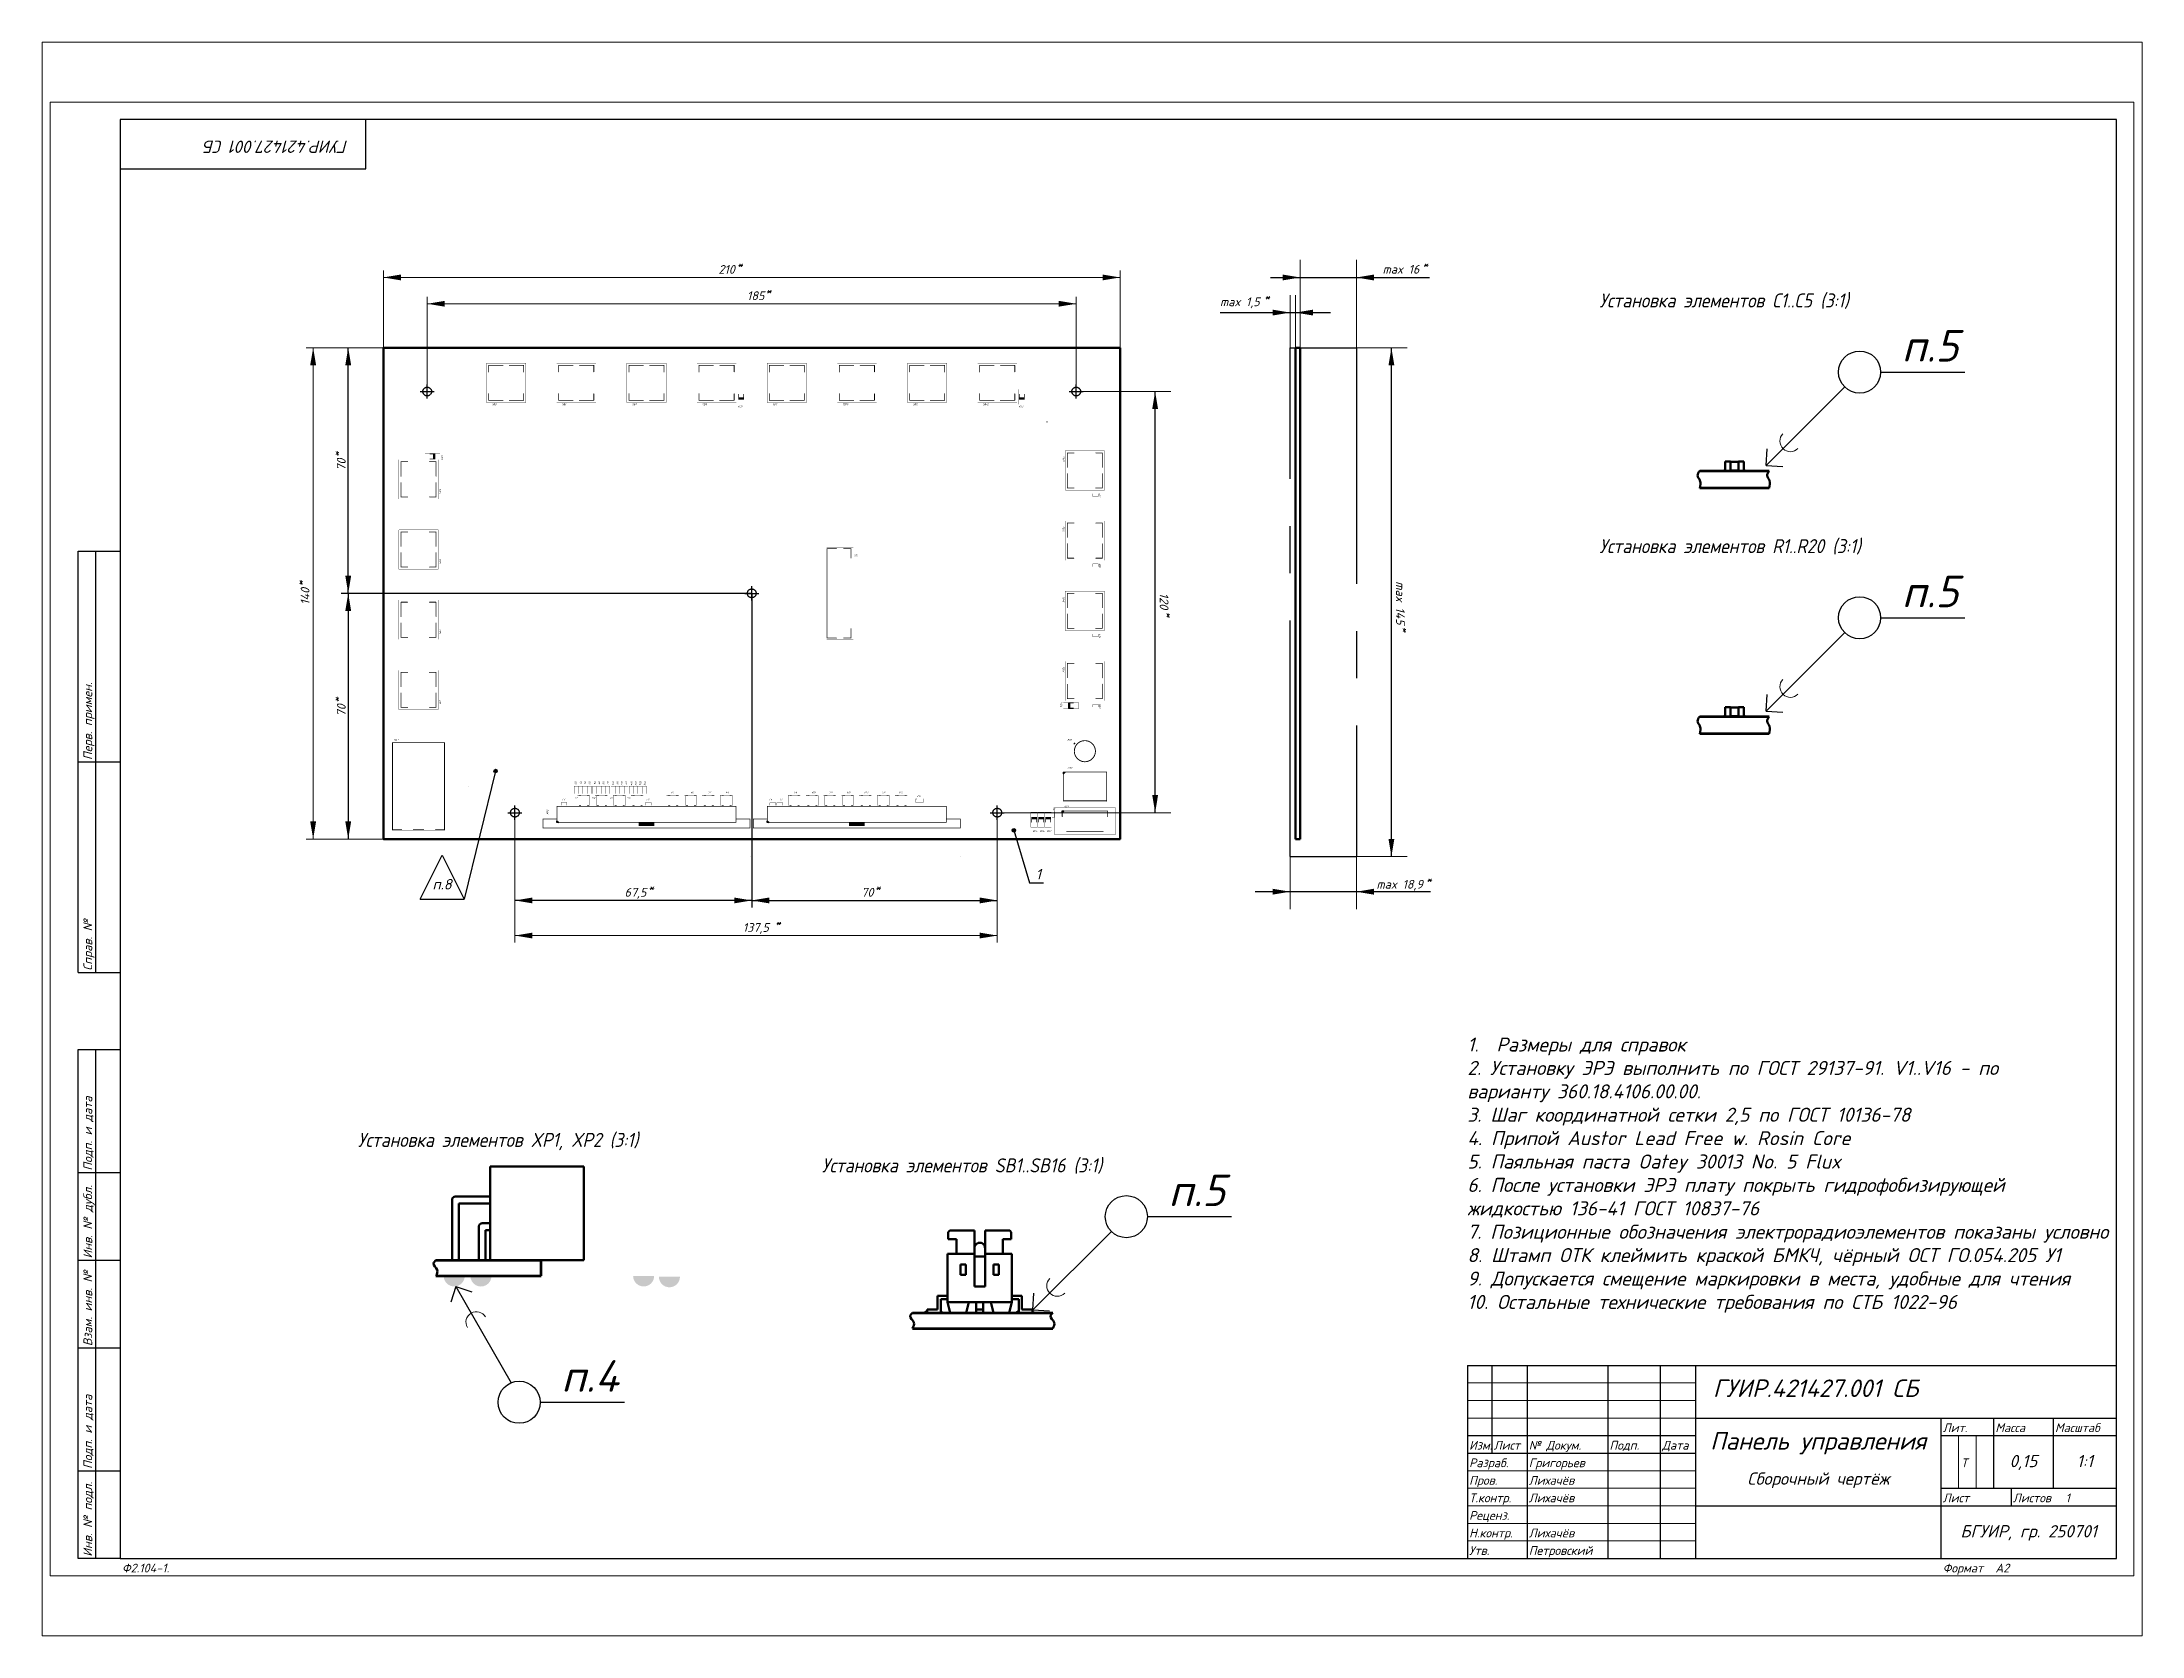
# Paper-space layout 'Лист2' of a CAD drawing. Header units: millimetres. Extents: x 26 to 231, y 20 to 176.
# The model-space entities are those that its viewports show. They can reach past a viewport. Long polylines and large blocks are cut down to what shows.
import ezdxf
from ezdxf.enums import TextEntityAlignment as Align

# ---------------------------------------------------------------- set-up
doc = ezdxf.new("R2010")
doc.units = ezdxf.units.MM
doc.header["$LTSCALE"] = 0.5
doc.linetypes.add('осевая', pattern=[50.8, 31.75, -6.35, 6.35, -6.35])
doc.layers.add('4', color=4, linetype='Continuous', lineweight=15)
doc.layers.add('рамка', color=253, linetype='Continuous', lineweight=5)
for name, color, linetype in [('KeepOutLayer', 6, 'Continuous'), ('Mechanical15', 82, 'Continuous'), ('TopOverlay', 2, 'Continuous')]:
    doc.layers.add(name, color=color, linetype=linetype)
doc.styles.add('2.5', font='isocpeui.ttf', dxfattribs={"height": 2.5})
doc.styles.get("Standard").update_dxf_attribs({"font": 'isocpeui.ttf', "height": 2.5})
doc.styles.add('текст', font='isocpeui.ttf')

psp = doc.layouts.new('Лист2')

msp = doc.modelspace()

# ---------------------------------------------------------------- texts
at = {"linetype": 'осевая', "ltscale": 100, "style": '2.5'}
for s, p in [('210', (190.51, 371.05)), ('*', (195.79, 372.45)), ('185', (198.65, 363.55)), ('*', (203.93, 364.95)), ('67,5', (163.74, 193.56)), ('*', (170.48, 194.96)), ('70', (231.24, 193.56)), ('*', (235.1, 194.96)), ('137,5', (197.46, 183.54)), ('*', (206.64, 184.93))]:
    msp.add_text(s, height=2.5, dxfattribs=at).set_placement(p)
for s, rotation, p in [('max 16', 0, (379.83, 371.1)), ('*', 0, (391.18, 372.5)), ('max 1,5', 0, (333.48, 361.82)), ('*', 0, (346.05, 363.22)), ('*', 90, (82.86, 318.79)), ('70', 90, (84.26, 314.92)), ('*', 90, (72.55, 281.99)), ('140', 90, (73.95, 276.7)), ('max 145', 270, (383.66, 283.44)), ('120', 270, (316.31, 280.16)), ('*', 270, (317.71, 274.79)), ('*', 270, (385.06, 270.56)), ('*', 90, (82.86, 248.79)), ('70', 90, (84.26, 244.92)), ('max 18,9', 0, (378.09, 195.85)), ('*', 0, (392.19, 197.25))]:
    msp.add_text(s, height=2.5, rotation=rotation, dxfattribs=at).set_placement(p)
at = {"color": 7, "linetype": 'Continuous', "lineweight": -3, "width": 0.9}
for s, p in [('Установка элементов С1..С5 (3:1)', (441.65, 361.45)), ('Установка элементов R1..R20 (3:1)', (441.65, 291.45)), ('Установка элементов XP1, XP2 (3:1)', (87.75, 122.26)), ('Установка элементов SB1..SB16 (3:1)', (220, 115))]:
    msp.add_text(s, height=4, dxfattribs=at).set_placement(p)
at = {"char_height": 9, "attachment_point": 1}
for s, insert in [('п.5', (527.8, 355.04)), ('п.5', (527.8, 285.04)), ('п.5', (318.79, 114.39)), ('п.4', (145.7, 61.5))]:
    msp.add_mtext_dynamic_manual_height_columns(s, width=16.095, gutter_width=136.21, heights=[0], dxfattribs=dict(at, insert=insert))
at = {"char_height": 3, "attachment_point": 5}
for s, insert in [('п.8', (111.74, 197.11)), ('1', (281.72, 199.99))]:
    msp.add_mtext(s, dxfattribs=dict(at, insert=insert))
at = {"color": 7, "insert": (404, 75), "char_height": 4, "width": 174.9295, "attachment_point": 7}
msp.add_mtext('\\P                        \\P\\P\\pt4;{\\C256;1.  Размеры для справок\\P2. Установку ЭРЭ выполнить по ГОСТ 29137-91. V1..V16 - по варианту 360.18.4106.00.00. \\P3. Шаг координатной сетки 2,5 по ГОСТ 10136-78\\P4. Припой }Austor Lead Free w. Rosin Core\\P{\\C256;5. Паяльная паста }Oatey 30013 No. 5 Flux {\\C256;\\P6. После установки ЭРЭ плату покрыть гидрофобизирующей жидкостью 136-41 ГОСТ 10837-76\\P7. Позиционные обозначения электрорадиоэлементов показаны условно\\P8. Штамп ОТК клеймить краской БМКЧ, чёрный ОСТ ГО.054.205 У1\\P9. Допускается смещение маркировки в места, удобные для чтения\\P10. Остальные технические требования по СТБ 1022-96}', dxfattribs=at)
at = {"layer": 'TopOverlay'}
for s, p in [('SB5', (125.9, 333.61)), ('SB6', (145.89, 333.61)), ('SB7', (165.91, 333.61)), ('SB8', (185.9, 333.61)), ('VD2', (196, 333)), ('SB9', (205.9, 333.61)), ('SB10', (225.91, 333.61)), ('SB11', (245.91, 333.61)), ('SB12', (265.89, 333.61)), ('VD3', (276, 333)), ('XS1', (229, 290.5)), ('BA1', (98, 238)), ('BM1', (290, 238)), ('XS2', (290, 230)), ('C3', (146, 221)), ('V1', (149.5, 221.5)), ('V2', (154.5, 221.5)), ('V3', (159.5, 221.5)), ('V4', (164.5, 221.5)), ('C2', (170, 221)), ('V5', (177, 223)), ('V6', (182.5, 223)), ('V7', (187.5, 223)), ('V8', (192.5, 223)), ('C5', (205, 221)), ('C1', (208, 221)), ('V9', (212, 223)), ('V10', (217, 223)), ('V11', (222, 223)), ('V12', (227, 223)), ('V13', (232, 223)), ('V14', (237, 223)), ('V15', (242, 223)), ('V16', (247, 222)), ('XS3', (289, 219)), ('VD5', (280, 212)), ('VD6', (282, 212)), ('VD7', (284, 212))]:
    msp.add_text(s, height=0.5, dxfattribs=at).set_placement(p)
for s, rotation, p in [('VD1', 90, (112, 318)), ('SB13', 270, (288.59, 319.13)), ('SB4', 90, (111.41, 308.38)), ('R17', 270, (299, 308.5)), ('SB14', 270, (288.59, 299.11)), ('SB3', 90, (111.41, 288.37)), ('R18', 270, (299, 288.5)), ('SB15', 270, (288.59, 279.12)), ('SB2', 90, (111.41, 268.37)), ('R19', 270, (299, 268.5)), ('SB16', 270, (288.59, 259.13)), ('SB1', 90, (111.41, 248.38)), ('VD4', 270, (288, 249)), ('R20', 270, (299, 248.5)), ('R2', 270, (149.5, 226.5)), ('R1', 270, (151, 226.5)), ('R4', 270, (152.25, 226.5)), ('R3', 270, (153.5, 226.5)), ('R6', 270, (155, 226.5)), ('R5', 270, (156.25, 226.5)), ('R8', 270, (157.5, 226.5)), ('R7', 270, (158.75, 226.5)), ('R10', 270, (160.25, 226.5)), ('R9', 270, (161.5, 226.5)), ('R12', 270, (162.75, 226.5)), ('R11', 270, (164, 226.5)), ('R14', 270, (165.5, 226.5)), ('R13', 270, (166.75, 226.5)), ('R16', 270, (168, 226.5)), ('R15', 270, (169.25, 226.5)), ('XP2', 90, (142, 217)), ('C4', 270, (286, 219))]:
    msp.add_text(s, height=0.5, rotation=rotation, dxfattribs=at).set_placement(p)

# ---------------------------------------------------------------- blocks, each defined once
blk = doc.blocks.new('*U25')
for p, q in [((90, 401), (90, 415)), ((20, 401), (90, 401)), ((8, 232), (8, 292)), ((8, 292), (20, 292)), ((13, 232), (13, 292)), ((8, 232), (20, 232)), ((8, 172), (8, 232)), ((13, 172), (13, 232)), ((8, 172), (20, 172)), ((8, 115), (8, 150)), ((8, 150), (20, 150)), ((13, 115), (13, 150)), ((8, 90), (8, 115)), ((8, 115), (20, 115)), ((13, 90), (13, 115)), ((8, 65), (8, 90)), ((8, 90), (20, 90)), ((13, 65), (13, 90)), ((8, 30), (8, 65)), ((8, 65), (20, 65)), ((13, 30), (13, 65)), ((404, 60), (589, 60)), ((404, 60), (404, 5)), ((411, 60), (411, 35)), ((421, 60), (421, 5)), ((444, 60), (444, 5)), ((459, 60), (459, 5)), ((469, 60), (469, 5)), ((469, 45), (589, 45)), ((539, 45), (539, 20)), ((554, 45), (554, 25)), ((571, 45), (571, 25)), ((404, 40), (469, 40)), ((539, 40), (589, 40)), ((8, 5), (8, 30)), ((8, 30), (20, 30)), ((13, 5), (13, 30)), ((404, 35), (469, 35)), ((539, 25), (589, 25)), ((559, 25), (559, 20)), ((469, 20), (589, 20)), ((539, 20), (539, 5)), ((20, 5), (8, 5))]:
    blk.add_line(p, q)
blk.add_lwpolyline([(20, 5), (589, 5), (589, 415), (20, 415)], close=True)
at = {"layer": '4'}
for p, q in [((404, 55), (469, 55)), ((404, 50), (469, 50)), ((404, 45), (469, 45)), ((544, 40), (544, 25)), ((549, 40), (549, 25)), ((404, 30), (469, 30)), ((404, 25), (469, 25)), ((404, 20), (469, 20)), ((404, 15), (469, 15)), ((404, 10), (469, 10))]:
    blk.add_line(p, q, dxfattribs=at)
at = {"layer": 'рамка'}
blk.add_lwpolyline([(0, 420), (594, 420), (594, 0), (0, 0)], close=True, dxfattribs=at)
at = {"style": 'текст'}
for s, p in [('Перв. примен.', (12, 232.5)), ('Справ. №', (12, 172.5)), ('Подп. и дата', (12, 115.5)), ('Инв. № дубл.', (12, 90.5)), ('Взам. инв. №', (12, 65.5)), ('Подп. и дата', (12, 30.5)), ('Инв. № подл.', (12, 5.5))]:
    blk.add_text(s, height=2.5, rotation=90, dxfattribs=at).set_placement(p)
for s, height, p in [('Лит.', 2.5, (539.5, 41)), ('Масса', 2.5, (554.5, 41)), ('Масштаб', 2.5, (571.5, 41)), ('Изм.', 2.5, (404.5, 36)), ('Лист', 2.5, (411.5, 36)), ('№ Докум.', 2.5, (421.5, 36)), ('Подп.', 2.5, (444.5, 36)), ('Дата', 2.5, (459.5, 36)), ('Разраб.', 2.5, (404.5, 31)), ('Пров.', 2.5, (404.5, 26)), ('Т.контр.', 2.5, (404.5, 21)), ('Лист', 2.5, (539.5, 21)), ('Листов', 2.5, (559.5, 21)), ('Н.контр.', 2.5, (404.5, 11)), ('Утв.', 2.5, (404.5, 6)), ('Ф2.104-1а.', 0.005, (20.001, 4.992)), ('Ф2.104-1.', 2.5, (20.5, 1)), ('Формат', 2.5, (539.5, 1)), ('А2', 2.5, (554.5, 1)), ('А4', 0.025, (593.605, 0.01)), ('А3', 0.0125, (593.803, 0.005)), ('А1', 0.00625, (593.901, 0.003)), ('А0', 0.005, (593.921, 0.002))]:
    blk.add_text(s, height=height, dxfattribs=at).set_placement(p)
for tag, p, height, rotation in [('ОБОЗНАЧЕНИЕ-ВЕРХ', (85, 409), 3.5, 180), ('ПРИМЕНЯЕМОСТЬ', (19, 232.5), 2.5, 90), ('СПРАВ№', (19, 172.5), 2.5, 90), ('ДАТАУЧЁТАДУБЛ', (19, 115.5), 2.5, 90), ('ИНВ№ДУБЛ', (19, 90.5), 2.5, 90), ('ВЗАМИНВ№', (19, 65.5), 2.5, 90), ('ДАТАУЧЁТА', (19, 30.5), 2.5, 90), ('ИНВ№ПОДЛ', (19, 5.5), 2.5, 90)]:
    blk.add_attdef(tag, p, '', height=height, rotation=rotation, dxfattribs=at)
for tag, p in [('ИЗМ4', (404.5, 56)), ('ЛИСТИЗМ4', (411.5, 56)), ('№ДОКУМИЗМ4', (421.5, 56)), ('ПОДПИЗМ4', (444.5, 56)), ('ДАТАИЗМ4', (459.5, 56)), ('ИЗМ3', (404.5, 51)), ('ИЗМ2', (404.5, 46)), ('ЛИСТИЗМ3', (411.5, 51)), ('ЛИСТИЗМ2', (411.5, 46)), ('№ДОКУМИЗМ3', (421.5, 51)), ('№ДОКУМИЗМ2', (421.5, 46)), ('ПОДПИЗМ3', (444.5, 51)), ('ПОДПИЗМ2', (444.5, 46)), ('ДАТАИЗМ3', (459.5, 51)), ('ДАТАИЗМ2', (459.5, 46)), ('ИЗМ1', (404.5, 41)), ('ЛИСТИЗМ1', (411.5, 41)), ('№ДОКУМИЗМ1', (421.5, 41)), ('ПОДПИЗМ1', (444.5, 41)), ('ДАТАИЗМ1', (459.5, 41)), ('РАЗРАБ', (421.5, 31)), ('ДАТАРАЗРАБ', (459.5, 31)), ('ПРОВ', (421.5, 26)), ('ДАТАПРОВ', (459.5, 26)), ('10', (404.5, 16)), ('11', (421.5, 16)), ('ТКОНТР', (421.5, 21)), ('12', (444.5, 16)), ('ДАТАТКОНТР', (459.5, 21)), ('13', (459.5, 16)), ('ЛИСТОВ', (574.5, 21)), ('НКОНТР', (421.5, 11)), ('ДАТАНКОНТР', (459.5, 11)), ('УТВ', (421.5, 6)), ('ДАТАУТВ', (459.5, 6))]:
    blk.add_attdef(tag, p, '', height=2.5, dxfattribs=at)
for tag, height, p in [('НАИМЕНОВАНИЕ1', 5, (504, 36)), ('НАИМЕНОВАНИЕ2', 3.5, (504, 31)), ('МАССА', 3.5, (562.5, 31)), ('МАСШТАБ', 3.5, (580, 31)), ('НАИМЕНОВАНИЕ3', 3.5, (504, 26)), ('НАИМЕНОВАНИЕ4', 2.5, (504, 21)), ('МАТЕРИАЛ1', 2.5, (504, 16)), ('ЛИСТ', 2.5, (554.5, 21)), ('МАТЕРИАЛ2', 2.5, (504, 11)), ('ПРЕДПРИЯТИЕ', 3.5, (564, 11)), ('МАТЕРИАЛ3', 2.5, (504, 6))]:
    blk.add_attdef(tag, text='', height=height, dxfattribs=at).set_placement(p, align=Align.CENTER)
for tag, p in [('ЛИТЕРА', (541.5, 31)), ('ЛИТЕРА2', (546.5, 31)), ('ЛИТЕРА3', (551.5, 31))]:
    blk.add_attdef(tag, text='', height=2.5, dxfattribs=at).set_placement(p, align=Align.RIGHT)
for tag, p in [('ИНДЕКС', (541.5, 31)), ('ИНДЕКС2', (546.5, 31)), ('ИНДЕКС3', (551.5, 31))]:
    blk.add_attdef(tag, text='', height=2.5, dxfattribs=at).set_placement(p, align=Align.TOP_LEFT)

# ---------------------------------------------------------------- hatches: boundary and pattern name
at = {"lineweight": 30}
h = msp.add_hatch(color=256, dxfattribs=at)
h.dxf.hatch_style = 1
h.paths.add_polyline_path([(476.61, 314.95), (477.51, 314.95), (477.51, 316.27, -0.258655)])
h.paths.add_polyline_path([(482.79, 314.95), (483.7, 314.95, -0.258654), (482.79, 316.27)])
h = msp.add_hatch(color=256, dxfattribs=at)
h.dxf.hatch_style = 1
h.paths.add_polyline_path([(476.61, 244.95), (477.51, 244.95), (477.51, 246.27, -0.258655)])
h.paths.add_polyline_path([(482.79, 244.95), (483.7, 244.95, -0.258654), (482.79, 246.27)])
h = msp.add_hatch(color=256)
h.dxf.hatch_style = 1
edge = h.paths.add_edge_path()
edge.add_arc((126.99, 229.36), 0.5, 0, 360)
h = msp.add_hatch(color=256)
h.dxf.hatch_style = 1
edge = h.paths.add_edge_path()
edge.add_arc((274.72, 212.49), 0.5, 0, 360)
h = msp.add_hatch(color=256)
h.dxf.hatch_style = 1
edge = h.paths.add_edge_path()
edge.add_line((112.2, 85.5), (118.2, 85.5))
edge.add_arc((115.2, 85.5), 3, 180, 360, ccw=False)
edge = h.paths.add_edge_path()
edge.add_arc((169.2, 85.5), 3, 180, 360)
edge.add_line((166.2, 85.5), (172.2, 85.5))
h = msp.add_hatch(color=256)
h.dxf.hatch_style = 1
edge = h.paths.add_edge_path()
edge.add_line((119.82, 85.5), (125.82, 85.5))
edge.add_arc((122.82, 85.48), 3, -180.33054, 0.33054, ccw=False)
edge = h.paths.add_edge_path()
edge.add_arc((176.55, 85.26), 3, 180, 360)
edge.add_line((173.55, 85.26), (179.55, 85.26))
at = {"lineweight": 50}
h = msp.add_hatch(color=256, dxfattribs=at)
h.dxf.hatch_style = 1
edge = h.paths.add_edge_path()
edge.add_line((250, 75), (250, 75.9))
edge.add_arc((248.26, 77.04), 2.08, 281.25097, 326.78897, ccw=False)
edge.add_line((248.66, 75), (250, 75))
h = msp.add_hatch(color=256, dxfattribs=at)
h.dxf.hatch_style = 1
edge = h.paths.add_edge_path()
edge.add_line((253.9, 75), (253.9, 75.9))
edge.add_arc((255.64, 77.04), 2.08, 213.21103, 258.74903)
edge.add_line((255.24, 75), (253.9, 75))
h = msp.add_hatch(color=256, dxfattribs=at)
h.dxf.hatch_style = 1
edge = h.paths.add_edge_path()
edge.add_line((276.1, 75), (276.1, 75.9))
edge.add_arc((274.36, 77.04), 2.08, 281.25097, 326.78897, ccw=False)
edge.add_line((274.76, 75), (276.1, 75))
h = msp.add_hatch(color=256, dxfattribs=at)
h.dxf.hatch_style = 1
edge = h.paths.add_edge_path()
edge.add_line((280, 75), (280, 75.9))
edge.add_arc((281.74, 77.04), 2.08, 213.21103, 258.74903)
edge.add_line((281.34, 75), (280, 75))

# ---------------------------------------------------------------- linework, layer by layer
at = {"lineweight": 13}
for p, q in [((95, 350), (95, 372.01)), ((305, 350), (305, 372.01)), ((356.35, 350), (356.35, 375)), ((372.35, 350), (372.35, 375)), ((95, 370.01), (305, 370.01)), ((107.5, 337.5), (107.5, 364.51)), ((107.5, 362.51), (292.5, 362.51)), ((292.5, 337.5), (292.5, 364.51)), ((353.5, 350), (353.5, 365)), ((355, 350), (355, 365)), ((95, 350), (72.99, 350)), ((74.99, 210), (74.99, 350)), ((372.35, 350), (386.86, 350)), ((292.5, 337.5), (319.51, 337.5)), ((132.5, 217.5), (132.5, 180.49)), ((270, 217.5), (270, 180.49)), ((270, 217.5), (319.51, 217.5)), ((95, 210), (72.99, 210)), ((353.49, 204.98), (353.49, 189.98)), ((372.35, 204.98), (372.35, 189.98)), ((372.35, 204.98), (386.86, 204.98)), ((270, 182.49), (132.5, 182.49))]:
    msp.add_line(p, q, dxfattribs=at)
at = {"linetype": 'осевая', "ltscale": 100}
for p, q in [((347.85, 370), (393.2, 370)), ((333.5, 360), (365, 360)), ((382.35, 204.98), (382.35, 350)), ((105.5, 337.5), (109.5, 337.5)), ((107.5, 335.5), (107.5, 339.5)), ((290.5, 337.5), (294.5, 337.5)), ((292.5, 335.5), (292.5, 339.5)), ((315, 217.5), (315, 337.5)), ((200, 278), (200, 282)), ((198, 280), (202, 280)), ((130.5, 217.5), (134.5, 217.5)), ((132.5, 215.5), (132.5, 219.5)), ((268, 217.5), (272, 217.5)), ((270, 215.5), (270, 219.5)), ((393.49, 194.98), (343.49, 194.98))]:
    msp.add_line(p, q, dxfattribs=at)
at = {"linetype": 'осевая', "lineweight": -3, "ltscale": 100}
for p, q in [((84.99, 280), (84.99, 350)), ((353.5, 350), (355, 350)), ((200, 280), (82.99, 280)), ((84.99, 280), (84.99, 210)), ((200, 280), (200, 190.49)), ((200, 192.49), (132.5, 192.49)), ((200, 192.49), (270, 192.49))]:
    msp.add_line(p, q, dxfattribs=at)
at = {"linetype": 'осевая', "lineweight": -3, "ltscale": 0.5}
for p, q in [((353.49, 204.98), (353.5, 350)), ((356.35, 350), (372.35, 350)), ((372.35, 350), (372.35, 204.98)), ((353.49, 204.98), (372.35, 204.98))]:
    msp.add_line(p, q, dxfattribs=at)
for p, q in [((521.8, 343.04), (545.8, 343.04)), ((489.15, 316.45), (511.56, 338.8)), ((489.15, 316.45), (489.44, 321.18)), ((489.15, 316.45), (493.89, 316.17)), ((521.8, 273.04), (545.8, 273.04)), ((489.15, 246.45), (511.56, 268.8)), ((489.15, 246.45), (489.44, 251.18)), ((489.15, 246.45), (493.89, 246.17)), ((126.99, 229.36), (117.99, 192.86)), ((274.72, 212.49), (279.22, 197.49)), ((105.49, 192.86), (111.74, 205.36)), ((111.74, 205.36), (117.99, 192.86)), ((105.49, 192.86), (117.99, 192.86)), ((279.22, 197.49), (283.22, 197.49)), ((312.79, 102.39), (336.79, 102.39)), ((280.14, 75.81), (302.55, 98.16)), ((115.7, 82.5), (114.2, 78)), ((115.7, 82.5), (120.2, 81)), ((115.7, 82.5), (131.48, 55.06)), ((280.14, 75.81), (280.43, 80.54)), ((280.14, 75.81), (284.88, 75.53)), ((139.7, 49.5), (163.7, 49.5))]:
    msp.add_line(p, q)
at = {"lineweight": 50}
for p, q in [((477.51, 317.59), (477.51, 314.95)), ((477.51, 317.59), (479, 317.59)), ((479, 317.59), (479, 317.51)), ((479, 317.51), (481.31, 317.51)), ((479, 315.03), (479, 317.51)), ((481.31, 317.59), (482.79, 317.59)), ((481.31, 317.59), (481.31, 317.51)), ((481.31, 317.51), (481.31, 315.03)), ((482.79, 317.59), (482.79, 314.95)), ((477.51, 314.95), (479, 314.95)), ((479, 314.95), (479, 315.03)), ((479, 315.03), (481.31, 315.03)), ((481.31, 314.95), (481.31, 315.03)), ((481.31, 314.95), (482.79, 314.95)), ((477.51, 247.59), (477.51, 244.95)), ((477.51, 247.59), (479, 247.59)), ((479, 247.59), (479, 247.51)), ((479, 247.51), (481.31, 247.51)), ((479, 245.03), (479, 247.51)), ((481.31, 247.59), (482.79, 247.59)), ((481.31, 247.59), (481.31, 247.51)), ((481.31, 247.51), (481.31, 245.03)), ((482.79, 247.59), (482.79, 244.95)), ((477.51, 244.95), (479, 244.95)), ((479, 244.95), (479, 245.03)), ((479, 245.03), (481.31, 245.03)), ((481.31, 244.95), (481.31, 245.03)), ((481.31, 244.95), (482.79, 244.95))]:
    msp.add_line(p, q, dxfattribs=at)
at = {"lineweight": 106}
for p, q in [((470.25, 314.95), (490.05, 314.95)), ((490.05, 310), (470.25, 310)), ((470.25, 244.95), (490.05, 244.95)), ((490.05, 240), (470.25, 240))]:
    msp.add_line(p, q, dxfattribs=at)
at = {"lineweight": 140}
for p, q in [((475.7, 314.95), (479.33, 314.95)), ((480.98, 314.95), (484.61, 314.95)), ((475.7, 244.95), (479.33, 244.95)), ((480.98, 244.95), (484.61, 244.95))]:
    msp.add_line(p, q, dxfattribs=at)
at = {"linetype": 'осевая', "lineweight": 50, "ltscale": 100}
for p, q in [((125.45, 90), (125.45, 116.67)), ((125.45, 116.67), (152.12, 116.67)), ((152.12, 116.67), (152.12, 90)), ((115.55, 108.12), (125.45, 108.12)), ((114.57, 107.15), (114.57, 90)), ((116.52, 106.17), (116.52, 90)), ((116.52, 106.17), (125.45, 106.17)), ((122.19, 99.53), (122.19, 90)), ((123.17, 100.5), (125.45, 100.5)), ((124.14, 98.55), (124.14, 90)), ((124.14, 98.55), (125.45, 98.55)), ((256, 97.95), (256.45, 98.4)), ((256, 97.95), (256, 96)), ((256, 96), (258.4, 96)), ((263.5, 98.4), (256.45, 98.4)), ((258.4, 96), (258.4, 91.8)), ((263.5, 98.4), (263.5, 82.5)), ((266.5, 98.4), (273.55, 98.4)), ((266.5, 82.5), (266.5, 98.4)), ((274, 96), (271.6, 96)), ((271.6, 96), (271.6, 91.8)), ((274, 97.95), (273.55, 98.4)), ((274, 97.95), (274, 96)), ((152.12, 90), (125.45, 90)), ((255.85, 78), (255.85, 91.8)), ((255.85, 91.8), (263.5, 91.8)), ((263.5, 91.05), (266.5, 91.05)), ((274.15, 91.8), (266.5, 91.8)), ((274.15, 91.8), (274.15, 78)), ((259.54, 88.78), (259.54, 85.78)), ((261.04, 88.78), (259.54, 88.78)), ((259.54, 85.78), (261.04, 85.78)), ((261.04, 85.78), (261.04, 88.78)), ((268.96, 85.78), (268.96, 88.78)), ((268.96, 88.78), (270.46, 88.78)), ((270.46, 85.78), (268.96, 85.78)), ((270.46, 88.78), (270.46, 85.78)), ((253, 75.9), (253, 79.8)), ((255.85, 79.8), (253, 79.8)), ((253.9, 78.9), (253.9, 75)), ((253.9, 78.9), (255.85, 78.9)), ((255.85, 78), (255.85, 78)), ((255.85, 78), (274.15, 78)), ((256.6, 75), (255.85, 78)), ((261.85, 78), (261.1, 75)), ((263.5, 82.5), (266.5, 82.5)), ((264.02, 75), (264.02, 78)), ((265.97, 75), (265.97, 78)), ((268.15, 78), (268.9, 75)), ((273.4, 75), (274.15, 78)), ((274.15, 79.8), (277, 79.8)), ((276.1, 78.9), (274.15, 78.9)), ((276.1, 78.9), (276.1, 75)), ((277, 75.9), (277, 79.8)), ((250, 75), (250, 75.9)), ((250, 75.9), (253, 75.9)), ((253.9, 75), (250, 75)), ((256.6, 75), (261.1, 75)), ((264.02, 75.9), (265.97, 75.9)), ((264.02, 75), (265.97, 75)), ((273.4, 75), (268.9, 75)), ((276.1, 75), (280, 75)), ((280, 75.9), (277, 75.9)), ((280, 75), (280, 75.9))]:
    msp.add_line(p, q, dxfattribs=at)
at = {"linetype": 'осевая', "lineweight": 106, "ltscale": 100}
for p, q in [((110, 90), (140, 90)), ((140, 85.5), (140, 90)), ((110, 85.5), (140, 85.5)), ((245.85, 75), (285.86, 75)), ((245.85, 70.5), (285.86, 70.5))]:
    msp.add_line(p, q, dxfattribs=at)
for centre, radius in [((515.8, 343.04), 6), ((515.8, 273.04), 6), ((126.99, 229.36), 0.5), ((274.72, 212.49), 0.5), ((306.79, 102.39), 6), ((133.7, 49.5), 6)]:
    msp.add_circle(centre, radius)
at = {"linetype": 'осевая', "ltscale": 100}
for centre in [(107.5, 337.5), (292.5, 337.5), (200, 280), (132.5, 217.5), (270, 217.5)]:
    msp.add_circle(centre, 1.25, dxfattribs=at)
at = {"lineweight": 13}
for centre, start, end in [((496.09, 323.35), 135.50124, 315.50124), ((496.09, 253.35), 135.50124, 315.50124), ((287.08, 82.71), 135.50124, 315.50124), ((121.54, 72.3), 30.48288, 210.48288)]:
    msp.add_arc(centre, 3, start, end, dxfattribs=at)
at = {"linetype": 'осевая', "lineweight": 50, "ltscale": 100}
for centre, radius, start in [((115.55, 107.15), 0.975, 90), ((123.17, 99.53), 0.975, 90), ((265, 93.45), 1.5, 0)]:
    msp.add_arc(centre, radius, start, 180, dxfattribs=at)
at = {"lineweight": 50}
for points in [[(470.25, 314.95), (469.63, 313.55), (470.31, 312.14), (470.25, 310)], [(490.05, 314.95), (489.43, 313.55), (490.11, 312.14), (490.05, 310)], [(470.25, 244.95), (469.63, 243.55), (470.31, 242.14), (470.25, 240)], [(490.05, 244.95), (489.43, 243.55), (490.11, 242.14), (490.05, 240)], [(110, 90), (109.32, 89.11), (110.36, 87.27), (110, 85.5)], [(245.85, 75), (245.18, 74.11), (246.22, 72.27), (245.85, 70.5)], [(285.86, 75), (285.18, 74.11), (286.22, 72.27), (285.86, 70.5)]]:
    msp.add_spline(points, degree=3, dxfattribs=at)
at = {"lineweight": 13}
for points in [[(100, 370.84), (100, 369.18), (95, 370.01)], [(300, 370.84), (300, 369.18), (305, 370.01)], [(351.35, 370.83), (351.35, 369.17), (356.35, 370)], [(377.35, 369.17), (377.35, 370.83), (372.35, 370)], [(112.5, 363.34), (112.5, 361.68), (107.5, 362.51)], [(287.5, 363.34), (287.5, 361.68), (292.5, 362.51)], [(348.5, 360.83), (348.5, 359.17), (353.5, 360)], [(360, 359.17), (360, 360.83), (355, 360)], [(74.15, 345), (75.82, 345), (74.99, 350)], [(84.15, 345), (85.82, 345), (84.99, 350)], [(383.18, 345), (381.52, 345), (382.35, 350)], [(315.83, 332.5), (314.17, 332.5), (315, 337.5)], [(84.15, 285), (85.82, 285), (84.99, 280)], [(84.15, 275), (85.82, 275), (84.99, 280)], [(315.83, 222.5), (314.17, 222.5), (315, 217.5)], [(74.15, 215), (75.82, 215), (74.99, 210)], [(84.15, 215), (85.82, 215), (84.99, 210)], [(383.18, 209.98), (381.52, 209.98), (382.35, 204.98)], [(137.5, 191.66), (137.5, 193.32), (132.5, 192.49)], [(195, 191.66), (195, 193.32), (200, 192.49)], [(205, 191.66), (205, 193.32), (200, 192.49)], [(265, 191.66), (265, 193.32), (270, 192.49)], [(348.49, 195.82), (348.49, 194.15), (353.49, 194.98)], [(377.35, 194.15), (377.35, 195.82), (372.35, 194.98)], [(137.5, 181.66), (137.5, 183.32), (132.5, 182.49)], [(265, 181.66), (265, 183.32), (270, 182.49)]]:
    msp.add_solid(points, dxfattribs=at)
at = {"layer": 'KeepOutLayer', "lineweight": 50}
for p, q in [((95, 210), (95, 350)), ((95, 350), (305, 350)), ((305, 210), (305, 350)), ((95, 210), (305, 210))]:
    msp.add_line(p, q, dxfattribs=at)
at = {"layer": 'KeepOutLayer', "linetype": 'осевая', "lineweight": 50, "ltscale": 100}
for p, q in [((355, 210), (355, 350)), ((355, 350), (356.35, 350)), ((356.35, 210), (356.35, 350)), ((355, 210), (356.35, 210))]:
    msp.add_line(p, q, dxfattribs=at)
at = {"layer": 'KeepOutLayer', "lineweight": 50}
for centre, start, end in [((95, 350), 180, 0), ((95, 350), 0, 180), ((95, 350), 180, 0), ((95, 350), 0, 180), ((305, 350), 180, 0), ((305, 350), 0, 180), ((305, 350), 180, 0), ((305, 350), 0, 180), ((95, 210), 180, 0), ((95, 210), 0, 180), ((95, 210), 180, 0), ((95, 210), 0, 180), ((305, 210), 180, 0), ((305, 210), 0, 180), ((305, 210), 180, 0), ((305, 210), 0, 180)]:
    msp.add_arc(centre, 0.0025, start, end, dxfattribs=at)
at = {"layer": 'Mechanical15', "lineweight": 25, "const_width": 0.05}
for points in [[(124.4, 345.59), (135.6, 345.59)], [(124.4, 334.39), (124.4, 345.59)], [(135.6, 334.39), (135.6, 345.59)], [(144.4, 345.59), (155.6, 345.59)], [(144.4, 334.39), (144.4, 345.59)], [(155.6, 334.39), (155.6, 345.59)], [(164.4, 345.59), (175.6, 345.59)], [(164.4, 334.39), (164.4, 345.59)], [(175.6, 334.39), (175.6, 345.59)], [(184.4, 345.59), (195.6, 345.59)], [(184.4, 334.39), (184.4, 345.59)], [(195.6, 334.39), (195.6, 345.59)], [(204.4, 345.59), (215.6, 345.59)], [(204.4, 334.39), (204.4, 345.59)], [(215.6, 334.39), (215.6, 345.59)], [(224.4, 345.59), (235.6, 345.59)], [(224.4, 334.39), (224.4, 345.59)], [(235.6, 334.39), (235.6, 345.59)], [(244.4, 345.59), (255.6, 345.59)], [(244.4, 334.39), (244.4, 345.59)], [(255.6, 334.39), (255.6, 345.59)], [(264.4, 345.59), (275.6, 345.59)], [(264.4, 334.39), (264.4, 345.59)], [(275.6, 334.39), (275.6, 345.59)], [(196.07, 333.85), (196.07, 338.15)], [(196.07, 338.15), (197.92, 338.15)], [(197.92, 333.85), (197.92, 338.15)], [(276.07, 333.85), (276.07, 338.15)], [(276.07, 338.15), (277.92, 338.15)], [(277.92, 333.85), (277.92, 338.15)], [(124.4, 334.39), (135.6, 334.39)], [(144.4, 334.39), (155.6, 334.39)], [(164.4, 334.39), (175.6, 334.39)], [(184.4, 334.39), (195.6, 334.39)], [(196.07, 333.85), (197.92, 333.85)], [(204.4, 334.39), (215.6, 334.39)], [(224.4, 334.39), (235.6, 334.39)], [(244.4, 334.39), (255.6, 334.39)], [(264.4, 334.39), (275.6, 334.39)], [(276.07, 333.85), (277.92, 333.85)], [(99.43, 306.88), (99.43, 318.08)], [(99.43, 318.08), (110.63, 318.08)], [(106.85, 319.92), (111.15, 319.92)], [(106.85, 318.08), (106.85, 319.92)], [(106.85, 318.08), (111.15, 318.08)], [(110.63, 306.88), (110.63, 318.08)], [(111.15, 318.08), (111.15, 319.92)], [(289.37, 320.62), (300.57, 320.62)], [(289.37, 309.42), (289.37, 320.62)], [(300.57, 309.42), (300.57, 320.62)], [(99.43, 306.88), (110.63, 306.88)], [(289.37, 309.42), (300.57, 309.42)], [(297.25, 307.6), (297.25, 308.4)], [(297.25, 308.4), (298.75, 308.4)], [(297.25, 307.6), (298.75, 307.6)], [(298.75, 307.6), (298.75, 308.4)], [(289.37, 300.62), (300.57, 300.62)], [(289.37, 289.42), (289.37, 300.62)], [(300.57, 289.42), (300.57, 300.62)], [(99.43, 286.88), (99.43, 298.08)], [(99.43, 298.08), (110.63, 298.08)], [(110.63, 286.88), (110.63, 298.08)], [(221.35, 266.85), (221.35, 293.15)], [(221.35, 293.15), (228.95, 293.15)], [(228.95, 266.85), (228.95, 293.15)], [(289.37, 289.42), (300.57, 289.42)], [(297.25, 287.6), (297.25, 288.4)], [(297.25, 288.4), (298.75, 288.4)], [(297.25, 287.6), (298.75, 287.6)], [(298.75, 287.6), (298.75, 288.4)], [(99.43, 286.88), (110.63, 286.88)], [(99.43, 266.88), (99.43, 278.08)], [(99.43, 278.08), (110.63, 278.08)], [(110.63, 266.88), (110.63, 278.08)], [(289.37, 280.62), (300.57, 280.62)], [(289.37, 269.42), (289.37, 280.62)], [(300.57, 269.42), (300.57, 280.62)], [(289.37, 269.42), (300.57, 269.42)], [(99.43, 266.88), (110.63, 266.88)], [(221.35, 266.85), (228.95, 266.85)], [(297.25, 267.6), (297.25, 268.4)], [(297.25, 268.4), (298.75, 268.4)], [(297.25, 267.6), (298.75, 267.6)], [(298.75, 267.6), (298.75, 268.4)], [(99.43, 246.88), (99.43, 258.08)], [(99.43, 258.08), (110.63, 258.08)], [(110.63, 246.88), (110.63, 258.08)], [(289.37, 260.62), (300.57, 260.62)], [(289.37, 249.42), (289.37, 260.62)], [(300.57, 249.42), (300.57, 260.62)], [(99.43, 246.88), (110.63, 246.88)], [(288.85, 248.92), (293.15, 248.92)], [(288.85, 247.08), (288.85, 248.92)], [(288.85, 247.08), (293.15, 247.08)], [(289.37, 249.42), (300.57, 249.42)], [(293.15, 247.08), (293.15, 248.92)], [(297.25, 247.6), (297.25, 248.4)], [(297.25, 248.4), (298.75, 248.4)], [(297.25, 247.6), (298.75, 247.6)], [(298.75, 247.6), (298.75, 248.4)], [(97.53, 237.52), (112.53, 237.52)], [(97.53, 212.52), (97.53, 237.52)], [(112.53, 212.52), (112.53, 237.52)], [(288.75, 229.15), (301.25, 229.15)], [(288.75, 220.7), (288.75, 229.15)], [(301.25, 220.7), (301.25, 229.15)], [(149.38, 225.03), (150.58, 225.03)], [(149.38, 222.94), (149.38, 225.03)], [(149.38, 222.94), (150.58, 222.94)], [(150.56, 219.51), (150.56, 222.41)], [(150.56, 222.41), (153.87, 222.41)], [(150.58, 222.94), (150.58, 225.03)], [(150.63, 225.03), (151.83, 225.03)], [(150.63, 222.94), (150.63, 225.03)], [(150.63, 222.94), (151.83, 222.94)], [(151.83, 222.94), (151.83, 225.03)], [(151.88, 225.03), (153.08, 225.03)], [(151.88, 222.94), (151.88, 225.03)], [(151.88, 222.94), (153.08, 222.94)], [(153.08, 222.94), (153.08, 225.03)], [(153.13, 225.03), (154.33, 225.03)], [(153.13, 222.94), (153.13, 225.03)], [(153.13, 222.94), (154.33, 222.94)], [(153.87, 219.51), (153.87, 222.41)], [(154.33, 222.94), (154.33, 225.03)], [(154.63, 225.03), (155.83, 225.03)], [(154.63, 222.94), (154.63, 225.03)], [(154.63, 222.94), (155.83, 222.94)], [(155.64, 219.51), (155.64, 222.41)], [(155.64, 222.41), (158.95, 222.41)], [(155.83, 222.94), (155.83, 225.03)], [(155.88, 225.03), (157.08, 225.03)], [(155.88, 222.94), (155.88, 225.03)], [(155.88, 222.94), (157.08, 222.94)], [(157.08, 222.94), (157.08, 225.03)], [(157.13, 225.03), (158.33, 225.03)], [(157.13, 222.94), (157.13, 225.03)], [(157.13, 222.94), (158.33, 222.94)], [(158.33, 222.94), (158.33, 225.03)], [(158.38, 225.03), (159.58, 225.03)], [(158.38, 222.94), (158.38, 225.03)], [(158.38, 222.94), (159.58, 222.94)], [(158.95, 219.51), (158.95, 222.41)], [(159.58, 222.94), (159.58, 225.03)], [(159.88, 225.03), (161.08, 225.03)], [(159.88, 222.94), (159.88, 225.03)], [(159.88, 222.94), (161.08, 222.94)], [(160.72, 219.51), (160.72, 222.41)], [(160.72, 222.41), (164.03, 222.41)], [(161.08, 222.94), (161.08, 225.03)], [(161.13, 225.03), (162.33, 225.03)], [(161.13, 222.94), (161.13, 225.03)], [(161.13, 222.94), (162.33, 222.94)], [(162.33, 222.94), (162.33, 225.03)], [(162.38, 225.03), (163.58, 225.03)], [(162.38, 222.94), (162.38, 225.03)], [(162.38, 222.94), (163.58, 222.94)], [(163.58, 222.94), (163.58, 225.03)], [(163.63, 225.03), (164.83, 225.03)], [(163.63, 222.94), (163.63, 225.03)], [(163.63, 222.94), (164.83, 222.94)], [(164.03, 219.51), (164.03, 222.41)], [(164.83, 222.94), (164.83, 225.03)], [(165.05, 225.03), (166.25, 225.03)], [(165.05, 222.94), (165.05, 225.03)], [(165.05, 222.94), (166.25, 222.94)], [(165.8, 219.51), (165.8, 222.41)], [(165.8, 222.41), (169.11, 222.41)], [(166.25, 222.94), (166.25, 225.03)], [(166.3, 225.03), (167.5, 225.03)], [(166.3, 222.94), (166.3, 225.03)], [(166.3, 222.94), (167.5, 222.94)], [(167.5, 222.94), (167.5, 225.03)], [(167.55, 225.03), (168.75, 225.03)], [(167.55, 222.94), (167.55, 225.03)], [(167.55, 222.94), (168.75, 222.94)], [(168.75, 222.94), (168.75, 225.03)], [(168.8, 225.03), (170, 225.03)], [(168.8, 222.94), (168.8, 225.03)], [(168.8, 222.94), (170, 222.94)], [(169.11, 219.51), (169.11, 222.41)], [(170, 222.94), (170, 225.03)], [(175.96, 219.51), (175.96, 222.41)], [(175.96, 222.41), (179.27, 222.41)], [(179.27, 219.51), (179.27, 222.41)], [(181.04, 219.51), (181.04, 222.41)], [(181.04, 222.41), (184.35, 222.41)], [(184.35, 219.51), (184.35, 222.41)], [(186.12, 219.51), (186.12, 222.41)], [(186.12, 222.41), (189.43, 222.41)], [(189.43, 219.51), (189.43, 222.41)], [(191.2, 219.51), (191.2, 222.41)], [(191.2, 222.41), (194.51, 222.41)], [(194.51, 219.51), (194.51, 222.41)], [(210.57, 219.51), (210.57, 222.41)], [(210.57, 222.41), (213.88, 222.41)], [(213.88, 219.51), (213.88, 222.41)], [(215.65, 219.51), (215.65, 222.41)], [(215.65, 222.41), (218.96, 222.41)], [(218.96, 219.51), (218.96, 222.41)], [(220.73, 219.51), (220.73, 222.41)], [(220.73, 222.41), (224.04, 222.41)], [(224.04, 219.51), (224.04, 222.41)], [(225.81, 219.51), (225.81, 222.41)], [(225.81, 222.41), (229.12, 222.41)], [(229.12, 219.51), (229.12, 222.41)], [(230.89, 219.51), (230.89, 222.41)], [(230.89, 222.41), (234.2, 222.41)], [(234.2, 219.51), (234.2, 222.41)], [(235.97, 219.51), (235.97, 222.41)], [(235.97, 222.41), (239.28, 222.41)], [(239.28, 219.51), (239.28, 222.41)], [(241.05, 219.51), (241.05, 222.41)], [(241.05, 222.41), (244.36, 222.41)], [(244.36, 219.51), (244.36, 222.41)], [(246.71, 220.41), (246.71, 221.51)], [(246.71, 221.51), (248.86, 221.51)], [(248.86, 220.41), (248.86, 221.51)], [(140.41, 219.13), (199.61, 219.13)], [(140.41, 214.83), (140.41, 219.13)], [(145.68, 220.38), (147.28, 220.38)], [(145.68, 219.58), (145.68, 220.38)], [(145.68, 219.58), (147.28, 219.58)], [(147.28, 219.58), (147.28, 220.38)], [(150.56, 219.51), (153.87, 219.51)], [(155.64, 219.51), (158.95, 219.51)], [(160.72, 219.51), (164.03, 219.51)], [(165.8, 219.51), (169.11, 219.51)], [(169.72, 220.38), (171.32, 220.38)], [(169.72, 219.58), (169.72, 220.38)], [(169.72, 219.58), (171.32, 219.58)], [(171.32, 219.58), (171.32, 220.38)], [(175.96, 219.51), (179.27, 219.51)], [(181.04, 219.51), (184.35, 219.51)], [(186.12, 219.51), (189.43, 219.51)], [(191.2, 219.51), (194.51, 219.51)], [(199.61, 214.83), (199.61, 219.13)], [(200.38, 219.13), (259.58, 219.13)], [(200.38, 214.83), (200.38, 219.13)], [(205.18, 220.38), (206.78, 220.38)], [(205.18, 219.58), (205.18, 220.38)], [(205.18, 219.58), (206.78, 219.58)], [(206.78, 219.58), (206.78, 220.38)], [(207.18, 220.38), (208.78, 220.38)], [(207.18, 219.58), (207.18, 220.38)], [(207.18, 219.58), (208.78, 219.58)], [(208.78, 219.58), (208.78, 220.38)], [(210.57, 219.51), (213.88, 219.51)], [(215.65, 219.51), (218.96, 219.51)], [(220.73, 219.51), (224.04, 219.51)], [(225.81, 219.51), (229.12, 219.51)], [(230.89, 219.51), (234.2, 219.51)], [(235.97, 219.51), (239.28, 219.51)], [(241.05, 219.51), (244.36, 219.51)], [(246.71, 220.41), (248.86, 220.41)], [(259.58, 214.83), (259.58, 219.13)], [(279.57, 213.35), (279.57, 217.65)], [(279.57, 217.65), (281.42, 217.65)], [(281.42, 213.35), (281.42, 217.65)], [(281.57, 213.35), (281.57, 217.65)], [(281.57, 217.65), (283.42, 217.65)], [(283.42, 213.35), (283.42, 217.65)], [(283.57, 213.35), (283.57, 217.65)], [(283.57, 217.65), (285.42, 217.65)], [(285.42, 213.35), (285.42, 217.65)], [(285.6, 216.2), (285.6, 217.8)], [(285.6, 217.8), (286.4, 217.8)], [(285.6, 216.2), (286.4, 216.2)], [(286.3, 218.9), (303.7, 218.9)], [(286.3, 211.3), (286.3, 218.9)], [(286.4, 216.2), (286.4, 217.8)], [(288.75, 220.7), (301.25, 220.7)], [(303.7, 211.3), (303.7, 218.9)], [(97.53, 212.52), (112.53, 212.52)], [(140.41, 204.98), (140.41, 214.83)], [(140.41, 214.83), (199.61, 214.83)], [(199.61, 205.08), (199.61, 214.83)], [(200.38, 204.98), (200.38, 214.83)], [(200.38, 214.83), (259.58, 214.83)], [(259.58, 205.08), (259.58, 214.83)], [(279.57, 213.35), (281.42, 213.35)], [(281.57, 213.35), (283.42, 213.35)], [(283.57, 213.35), (285.42, 213.35)], [(286.3, 211.3), (303.7, 211.3)], [(140.41, 204.98), (199.51, 204.98)], [(199.51, 204.98), (199.61, 205.08)], [(200.38, 204.98), (259.48, 204.98)], [(259.48, 204.98), (259.58, 205.08)]]:
    msp.add_lwpolyline(points, dxfattribs=at)
at = {"layer": 'Mechanical15', "lineweight": 25}
for points, const_width in [([(124.39, 345.59, 1), (124.41, 345.59, 1)], 0.025), ([(124.39, 345.59, 1), (124.41, 345.59, 1)], 0.025), ([(135.59, 345.59, 1), (135.61, 345.59, 1)], 0.025), ([(135.59, 345.59, 1), (135.61, 345.59, 1)], 0.025), ([(144.39, 345.59, 1), (144.41, 345.59, 1)], 0.025), ([(144.39, 345.59, 1), (144.41, 345.59, 1)], 0.025), ([(155.59, 345.59, 1), (155.61, 345.59, 1)], 0.025), ([(155.59, 345.59, 1), (155.61, 345.59, 1)], 0.025), ([(164.39, 345.59, 1), (164.41, 345.59, 1)], 0.025), ([(164.39, 345.59, 1), (164.41, 345.59, 1)], 0.025), ([(175.59, 345.59, 1), (175.61, 345.59, 1)], 0.025), ([(175.59, 345.59, 1), (175.61, 345.59, 1)], 0.025), ([(184.39, 345.59, 1), (184.41, 345.59, 1)], 0.025), ([(184.39, 345.59, 1), (184.41, 345.59, 1)], 0.025), ([(195.59, 345.59, 1), (195.61, 345.59, 1)], 0.025), ([(195.59, 345.59, 1), (195.61, 345.59, 1)], 0.025), ([(204.39, 345.59, 1), (204.41, 345.59, 1)], 0.025), ([(204.39, 345.59, 1), (204.41, 345.59, 1)], 0.025), ([(215.59, 345.59, 1), (215.61, 345.59, 1)], 0.025), ([(215.59, 345.59, 1), (215.61, 345.59, 1)], 0.025), ([(224.39, 345.59, 1), (224.41, 345.59, 1)], 0.025), ([(224.39, 345.59, 1), (224.41, 345.59, 1)], 0.025), ([(235.59, 345.59, 1), (235.61, 345.59, 1)], 0.025), ([(235.59, 345.59, 1), (235.61, 345.59, 1)], 0.025), ([(244.39, 345.59, 1), (244.41, 345.59, 1)], 0.025), ([(244.39, 345.59, 1), (244.41, 345.59, 1)], 0.025), ([(255.59, 345.59, 1), (255.61, 345.59, 1)], 0.025), ([(255.59, 345.59, 1), (255.61, 345.59, 1)], 0.025), ([(264.39, 345.59, 1), (264.41, 345.59, 1)], 0.025), ([(264.39, 345.59, 1), (264.41, 345.59, 1)], 0.025), ([(275.59, 345.59, 1), (275.61, 345.59, 1)], 0.025), ([(275.59, 345.59, 1), (275.61, 345.59, 1)], 0.025), ([(196.07, 338.14, 1), (196.07, 338.16, 1)], 0.025), ([(196.07, 338.14, 1), (196.07, 338.16, 1)], 0.025), ([(197, 335.47, 1), (197, 335.52, 1)], 0.05), ([(197.92, 338.14, 1), (197.92, 338.16, 1)], 0.025), ([(197.92, 338.14, 1), (197.92, 338.16, 1)], 0.025), ([(276.07, 338.14, 1), (276.07, 338.16, 1)], 0.025), ([(276.07, 338.14, 1), (276.07, 338.16, 1)], 0.025), ([(277, 335.47, 1), (277, 335.52, 1)], 0.05), ([(277.92, 338.14, 1), (277.92, 338.16, 1)], 0.025), ([(277.92, 338.14, 1), (277.92, 338.16, 1)], 0.025), ([(124.39, 334.39, 1), (124.41, 334.39, 1)], 0.025), ([(124.39, 334.39, 1), (124.41, 334.39, 1)], 0.025), ([(135.59, 334.39, 1), (135.61, 334.39, 1)], 0.025), ([(135.59, 334.39, 1), (135.61, 334.39, 1)], 0.025), ([(144.39, 334.39, 1), (144.41, 334.39, 1)], 0.025), ([(144.39, 334.39, 1), (144.41, 334.39, 1)], 0.025), ([(155.59, 334.39, 1), (155.61, 334.39, 1)], 0.025), ([(155.59, 334.39, 1), (155.61, 334.39, 1)], 0.025), ([(164.39, 334.39, 1), (164.41, 334.39, 1)], 0.025), ([(164.39, 334.39, 1), (164.41, 334.39, 1)], 0.025), ([(175.59, 334.39, 1), (175.61, 334.39, 1)], 0.025), ([(175.59, 334.39, 1), (175.61, 334.39, 1)], 0.025), ([(184.39, 334.39, 1), (184.41, 334.39, 1)], 0.025), ([(184.39, 334.39, 1), (184.41, 334.39, 1)], 0.025), ([(195.59, 334.39, 1), (195.61, 334.39, 1)], 0.025), ([(195.59, 334.39, 1), (195.61, 334.39, 1)], 0.025), ([(196.07, 333.84, 1), (196.07, 333.86, 1)], 0.025), ([(196.07, 333.84, 1), (196.07, 333.86, 1)], 0.025), ([(197.92, 333.84, 1), (197.92, 333.86, 1)], 0.025), ([(197.92, 333.84, 1), (197.92, 333.86, 1)], 0.025), ([(204.39, 334.39, 1), (204.41, 334.39, 1)], 0.025), ([(204.39, 334.39, 1), (204.41, 334.39, 1)], 0.025), ([(215.59, 334.39, 1), (215.61, 334.39, 1)], 0.025), ([(215.59, 334.39, 1), (215.61, 334.39, 1)], 0.025), ([(224.39, 334.39, 1), (224.41, 334.39, 1)], 0.025), ([(224.39, 334.39, 1), (224.41, 334.39, 1)], 0.025), ([(235.59, 334.39, 1), (235.61, 334.39, 1)], 0.025), ([(235.59, 334.39, 1), (235.61, 334.39, 1)], 0.025), ([(244.39, 334.39, 1), (244.41, 334.39, 1)], 0.025), ([(244.39, 334.39, 1), (244.41, 334.39, 1)], 0.025), ([(255.59, 334.39, 1), (255.61, 334.39, 1)], 0.025), ([(255.59, 334.39, 1), (255.61, 334.39, 1)], 0.025), ([(264.39, 334.39, 1), (264.41, 334.39, 1)], 0.025), ([(264.39, 334.39, 1), (264.41, 334.39, 1)], 0.025), ([(275.59, 334.39, 1), (275.61, 334.39, 1)], 0.025), ([(275.59, 334.39, 1), (275.61, 334.39, 1)], 0.025), ([(276.07, 333.84, 1), (276.07, 333.86, 1)], 0.025), ([(276.07, 333.84, 1), (276.07, 333.86, 1)], 0.025), ([(277.92, 333.84, 1), (277.92, 333.86, 1)], 0.025), ([(277.92, 333.84, 1), (277.92, 333.86, 1)], 0.025), ([(99.43, 318.07, 1), (99.43, 318.09, 1)], 0.025), ([(99.43, 318.07, 1), (99.43, 318.09, 1)], 0.025), ([(106.86, 319.92, 1), (106.84, 319.92, 1)], 0.025), ([(106.86, 319.92, 1), (106.84, 319.92, 1)], 0.025), ([(106.86, 318.08, 1), (106.84, 318.08, 1)], 0.025), ([(106.86, 318.08, 1), (106.84, 318.08, 1)], 0.025), ([(109.52, 319, 1), (109.47, 319, 1)], 0.05), ([(110.63, 318.07, 1), (110.63, 318.09, 1)], 0.025), ([(110.63, 318.07, 1), (110.63, 318.09, 1)], 0.025), ([(111.16, 319.92, 1), (111.14, 319.92, 1)], 0.025), ([(111.16, 319.92, 1), (111.14, 319.92, 1)], 0.025), ([(111.16, 318.08, 1), (111.14, 318.08, 1)], 0.025), ([(111.16, 318.08, 1), (111.14, 318.08, 1)], 0.025), ([(289.37, 320.63, 1), (289.37, 320.61, 1)], 0.025), ([(289.37, 320.63, 1), (289.37, 320.61, 1)], 0.025), ([(300.57, 320.63, 1), (300.57, 320.61, 1)], 0.025), ([(300.57, 320.63, 1), (300.57, 320.61, 1)], 0.025), ([(99.43, 306.87, 1), (99.43, 306.89, 1)], 0.025), ([(99.43, 306.87, 1), (99.43, 306.89, 1)], 0.025), ([(110.63, 306.87, 1), (110.63, 306.89, 1)], 0.025), ([(110.63, 306.87, 1), (110.63, 306.89, 1)], 0.025), ([(289.37, 309.43, 1), (289.37, 309.41, 1)], 0.025), ([(289.37, 309.43, 1), (289.37, 309.41, 1)], 0.025), ([(297.26, 308.4, 1), (297.24, 308.4, 1)], 0.025), ([(297.26, 308.4, 1), (297.24, 308.4, 1)], 0.025), ([(297.26, 307.6, 1), (297.24, 307.6, 1)], 0.025), ([(297.26, 307.6, 1), (297.24, 307.6, 1)], 0.025), ([(298.76, 308.4, 1), (298.74, 308.4, 1)], 0.025), ([(298.76, 308.4, 1), (298.74, 308.4, 1)], 0.025), ([(298.76, 307.6, 1), (298.74, 307.6, 1)], 0.025), ([(298.76, 307.6, 1), (298.74, 307.6, 1)], 0.025), ([(300.57, 309.43, 1), (300.57, 309.41, 1)], 0.025), ([(300.57, 309.43, 1), (300.57, 309.41, 1)], 0.025), ([(289.37, 300.63, 1), (289.37, 300.61, 1)], 0.025), ([(289.37, 300.63, 1), (289.37, 300.61, 1)], 0.025), ([(300.57, 300.63, 1), (300.57, 300.61, 1)], 0.025), ([(300.57, 300.63, 1), (300.57, 300.61, 1)], 0.025), ([(99.43, 298.07, 1), (99.43, 298.09, 1)], 0.025), ([(99.43, 298.07, 1), (99.43, 298.09, 1)], 0.025), ([(110.63, 298.07, 1), (110.63, 298.09, 1)], 0.025), ([(110.63, 298.07, 1), (110.63, 298.09, 1)], 0.025), ([(221.35, 293.16, 1), (221.35, 293.14, 1)], 0.025), ([(221.35, 293.16, 1), (221.35, 293.14, 1)], 0.025), ([(228.95, 293.16, 1), (228.95, 293.14, 1)], 0.025), ([(228.95, 293.16, 1), (228.95, 293.14, 1)], 0.025), ([(289.37, 289.43, 1), (289.37, 289.41, 1)], 0.025), ([(289.37, 289.43, 1), (289.37, 289.41, 1)], 0.025), ([(297.26, 288.4, 1), (297.24, 288.4, 1)], 0.025), ([(297.26, 288.4, 1), (297.24, 288.4, 1)], 0.025), ([(297.26, 287.6, 1), (297.24, 287.6, 1)], 0.025), ([(297.26, 287.6, 1), (297.24, 287.6, 1)], 0.025), ([(298.76, 288.4, 1), (298.74, 288.4, 1)], 0.025), ([(298.76, 288.4, 1), (298.74, 288.4, 1)], 0.025), ([(298.76, 287.6, 1), (298.74, 287.6, 1)], 0.025), ([(298.76, 287.6, 1), (298.74, 287.6, 1)], 0.025), ([(300.57, 289.43, 1), (300.57, 289.41, 1)], 0.025), ([(300.57, 289.43, 1), (300.57, 289.41, 1)], 0.025), ([(99.43, 286.87, 1), (99.43, 286.89, 1)], 0.025), ([(99.43, 286.87, 1), (99.43, 286.89, 1)], 0.025), ([(110.63, 286.87, 1), (110.63, 286.89, 1)], 0.025), ([(110.63, 286.87, 1), (110.63, 286.89, 1)], 0.025), ([(99.43, 278.07, 1), (99.43, 278.09, 1)], 0.025), ([(99.43, 278.07, 1), (99.43, 278.09, 1)], 0.025), ([(110.63, 278.07, 1), (110.63, 278.09, 1)], 0.025), ([(110.63, 278.07, 1), (110.63, 278.09, 1)], 0.025), ([(289.37, 280.63, 1), (289.37, 280.61, 1)], 0.025), ([(289.37, 280.63, 1), (289.37, 280.61, 1)], 0.025), ([(300.57, 280.63, 1), (300.57, 280.61, 1)], 0.025), ([(300.57, 280.63, 1), (300.57, 280.61, 1)], 0.025), ([(289.37, 269.43, 1), (289.37, 269.41, 1)], 0.025), ([(289.37, 269.43, 1), (289.37, 269.41, 1)], 0.025), ([(300.57, 269.43, 1), (300.57, 269.41, 1)], 0.025), ([(300.57, 269.43, 1), (300.57, 269.41, 1)], 0.025), ([(99.43, 266.87, 1), (99.43, 266.89, 1)], 0.025), ([(99.43, 266.87, 1), (99.43, 266.89, 1)], 0.025), ([(110.63, 266.87, 1), (110.63, 266.89, 1)], 0.025), ([(110.63, 266.87, 1), (110.63, 266.89, 1)], 0.025), ([(221.35, 266.86, 1), (221.35, 266.84, 1)], 0.025), ([(221.35, 266.86, 1), (221.35, 266.84, 1)], 0.025), ([(228.95, 266.86, 1), (228.95, 266.84, 1)], 0.025), ([(228.95, 266.86, 1), (228.95, 266.84, 1)], 0.025), ([(297.26, 268.4, 1), (297.24, 268.4, 1)], 0.025), ([(297.26, 268.4, 1), (297.24, 268.4, 1)], 0.025), ([(297.26, 267.6, 1), (297.24, 267.6, 1)], 0.025), ([(297.26, 267.6, 1), (297.24, 267.6, 1)], 0.025), ([(298.76, 268.4, 1), (298.74, 268.4, 1)], 0.025), ([(298.76, 268.4, 1), (298.74, 268.4, 1)], 0.025), ([(298.76, 267.6, 1), (298.74, 267.6, 1)], 0.025), ([(298.76, 267.6, 1), (298.74, 267.6, 1)], 0.025), ([(99.43, 258.07, 1), (99.43, 258.09, 1)], 0.025), ([(99.43, 258.07, 1), (99.43, 258.09, 1)], 0.025), ([(110.63, 258.07, 1), (110.63, 258.09, 1)], 0.025), ([(110.63, 258.07, 1), (110.63, 258.09, 1)], 0.025), ([(289.37, 260.63, 1), (289.37, 260.61, 1)], 0.025), ([(289.37, 260.63, 1), (289.37, 260.61, 1)], 0.025), ([(300.57, 260.63, 1), (300.57, 260.61, 1)], 0.025), ([(300.57, 260.63, 1), (300.57, 260.61, 1)], 0.025), ([(99.43, 246.87, 1), (99.43, 246.89, 1)], 0.025), ([(99.43, 246.87, 1), (99.43, 246.89, 1)], 0.025), ([(110.63, 246.87, 1), (110.63, 246.89, 1)], 0.025), ([(110.63, 246.87, 1), (110.63, 246.89, 1)], 0.025), ([(288.84, 248.92, 1), (288.86, 248.92, 1)], 0.025), ([(288.84, 248.92, 1), (288.86, 248.92, 1)], 0.025), ([(288.84, 247.08, 1), (288.86, 247.08, 1)], 0.025), ([(288.84, 247.08, 1), (288.86, 247.08, 1)], 0.025), ([(289.37, 249.43, 1), (289.37, 249.41, 1)], 0.025), ([(289.37, 249.43, 1), (289.37, 249.41, 1)], 0.025), ([(290.47, 248, 1), (290.52, 248, 1)], 0.05), ([(293.14, 248.92, 1), (293.16, 248.92, 1)], 0.025), ([(293.14, 248.92, 1), (293.16, 248.92, 1)], 0.025), ([(293.14, 247.08, 1), (293.16, 247.08, 1)], 0.025), ([(293.14, 247.08, 1), (293.16, 247.08, 1)], 0.025), ([(297.26, 248.4, 1), (297.24, 248.4, 1)], 0.025), ([(297.26, 248.4, 1), (297.24, 248.4, 1)], 0.025), ([(297.26, 247.6, 1), (297.24, 247.6, 1)], 0.025), ([(297.26, 247.6, 1), (297.24, 247.6, 1)], 0.025), ([(298.76, 248.4, 1), (298.74, 248.4, 1)], 0.025), ([(298.76, 248.4, 1), (298.74, 248.4, 1)], 0.025), ([(298.76, 247.6, 1), (298.74, 247.6, 1)], 0.025), ([(298.76, 247.6, 1), (298.74, 247.6, 1)], 0.025), ([(300.57, 249.43, 1), (300.57, 249.41, 1)], 0.025), ([(300.57, 249.43, 1), (300.57, 249.41, 1)], 0.025), ([(97.52, 237.52, 1), (97.54, 237.52, 1)], 0.025), ([(97.52, 237.52, 1), (97.54, 237.52, 1)], 0.025), ([(112.52, 237.52, 1), (112.54, 237.52, 1)], 0.025), ([(112.52, 237.52, 1), (112.54, 237.52, 1)], 0.025), ([(298.08, 235.02, 1), (291.86, 235.02, 1)], 0.05), ([(291.85, 235.02, 1), (291.88, 235.02, 1)], 0.025), ([(298.06, 235.02, 1), (298.09, 235.02, 1)], 0.025), ([(288.76, 229.15, 1), (288.74, 229.15, 1)], 0.025), ([(288.76, 229.15, 1), (288.74, 229.15, 1)], 0.025), ([(301.26, 229.15, 1), (301.24, 229.15, 1)], 0.025), ([(301.26, 229.15, 1), (301.24, 229.15, 1)], 0.025), ([(149.38, 225.05, 1), (149.38, 225.02, 1)], 0.025), ([(149.38, 225.05, 1), (149.38, 225.02, 1)], 0.025), ([(149.38, 222.95, 1), (149.38, 222.92, 1)], 0.025), ([(149.38, 222.95, 1), (149.38, 222.92, 1)], 0.025), ([(150.55, 222.41, 1), (150.57, 222.41, 1)], 0.025), ([(150.55, 222.41, 1), (150.57, 222.41, 1)], 0.025), ([(150.58, 225.05, 1), (150.58, 225.02, 1)], 0.025), ([(150.58, 225.05, 1), (150.58, 225.02, 1)], 0.025), ([(150.58, 222.95, 1), (150.58, 222.92, 1)], 0.025), ([(150.58, 222.95, 1), (150.58, 222.92, 1)], 0.025), ([(150.63, 225.05, 1), (150.63, 225.02, 1)], 0.025), ([(150.63, 225.05, 1), (150.63, 225.02, 1)], 0.025), ([(150.63, 222.95, 1), (150.63, 222.92, 1)], 0.025), ([(150.63, 222.95, 1), (150.63, 222.92, 1)], 0.025), ([(151.83, 225.05, 1), (151.83, 225.02, 1)], 0.025), ([(151.83, 225.05, 1), (151.83, 225.02, 1)], 0.025), ([(151.83, 222.95, 1), (151.83, 222.92, 1)], 0.025), ([(151.83, 222.95, 1), (151.83, 222.92, 1)], 0.025), ([(151.88, 225.05, 1), (151.88, 225.02, 1)], 0.025), ([(151.88, 225.05, 1), (151.88, 225.02, 1)], 0.025), ([(151.88, 222.95, 1), (151.88, 222.92, 1)], 0.025), ([(151.88, 222.95, 1), (151.88, 222.92, 1)], 0.025), ([(153.08, 225.05, 1), (153.08, 225.02, 1)], 0.025), ([(153.08, 225.05, 1), (153.08, 225.02, 1)], 0.025), ([(153.08, 222.95, 1), (153.08, 222.92, 1)], 0.025), ([(153.08, 222.95, 1), (153.08, 222.92, 1)], 0.025), ([(153.13, 225.05, 1), (153.13, 225.02, 1)], 0.025), ([(153.13, 225.05, 1), (153.13, 225.02, 1)], 0.025), ([(153.13, 222.95, 1), (153.13, 222.92, 1)], 0.025), ([(153.13, 222.95, 1), (153.13, 222.92, 1)], 0.025), ([(153.86, 222.41, 1), (153.88, 222.41, 1)], 0.025), ([(153.86, 222.41, 1), (153.88, 222.41, 1)], 0.025), ([(154.33, 225.05, 1), (154.33, 225.02, 1)], 0.025), ([(154.33, 225.05, 1), (154.33, 225.02, 1)], 0.025), ([(154.33, 222.95, 1), (154.33, 222.92, 1)], 0.025), ([(154.33, 222.95, 1), (154.33, 222.92, 1)], 0.025), ([(154.63, 225.05, 1), (154.63, 225.02, 1)], 0.025), ([(154.63, 225.05, 1), (154.63, 225.02, 1)], 0.025), ([(154.63, 222.95, 1), (154.63, 222.92, 1)], 0.025), ([(154.63, 222.95, 1), (154.63, 222.92, 1)], 0.025), ([(155.63, 222.41, 1), (155.65, 222.41, 1)], 0.025), ([(155.63, 222.41, 1), (155.65, 222.41, 1)], 0.025), ([(155.83, 225.05, 1), (155.83, 225.02, 1)], 0.025), ([(155.83, 225.05, 1), (155.83, 225.02, 1)], 0.025), ([(155.83, 222.95, 1), (155.83, 222.92, 1)], 0.025), ([(155.83, 222.95, 1), (155.83, 222.92, 1)], 0.025), ([(155.88, 225.05, 1), (155.88, 225.02, 1)], 0.025), ([(155.88, 225.05, 1), (155.88, 225.02, 1)], 0.025), ([(155.88, 222.95, 1), (155.88, 222.92, 1)], 0.025), ([(155.88, 222.95, 1), (155.88, 222.92, 1)], 0.025), ([(157.08, 225.05, 1), (157.08, 225.02, 1)], 0.025), ([(157.08, 225.05, 1), (157.08, 225.02, 1)], 0.025), ([(157.08, 222.95, 1), (157.08, 222.92, 1)], 0.025), ([(157.08, 222.95, 1), (157.08, 222.92, 1)], 0.025), ([(157.13, 225.05, 1), (157.13, 225.02, 1)], 0.025), ([(157.13, 225.05, 1), (157.13, 225.02, 1)], 0.025), ([(157.13, 222.95, 1), (157.13, 222.92, 1)], 0.025), ([(157.13, 222.95, 1), (157.13, 222.92, 1)], 0.025), ([(158.33, 225.05, 1), (158.33, 225.02, 1)], 0.025), ([(158.33, 225.05, 1), (158.33, 225.02, 1)], 0.025), ([(158.33, 222.95, 1), (158.33, 222.92, 1)], 0.025), ([(158.33, 222.95, 1), (158.33, 222.92, 1)], 0.025), ([(158.38, 225.05, 1), (158.38, 225.02, 1)], 0.025), ([(158.38, 225.05, 1), (158.38, 225.02, 1)], 0.025), ([(158.38, 222.95, 1), (158.38, 222.92, 1)], 0.025), ([(158.38, 222.95, 1), (158.38, 222.92, 1)], 0.025), ([(158.94, 222.41, 1), (158.96, 222.41, 1)], 0.025), ([(158.94, 222.41, 1), (158.96, 222.41, 1)], 0.025), ([(159.58, 225.05, 1), (159.58, 225.02, 1)], 0.025), ([(159.58, 225.05, 1), (159.58, 225.02, 1)], 0.025), ([(159.58, 222.95, 1), (159.58, 222.92, 1)], 0.025), ([(159.58, 222.95, 1), (159.58, 222.92, 1)], 0.025), ([(159.88, 225.05, 1), (159.88, 225.02, 1)], 0.025), ([(159.88, 225.05, 1), (159.88, 225.02, 1)], 0.025), ([(159.88, 222.95, 1), (159.88, 222.92, 1)], 0.025), ([(159.88, 222.95, 1), (159.88, 222.92, 1)], 0.025), ([(160.71, 222.41, 1), (160.73, 222.41, 1)], 0.025), ([(160.71, 222.41, 1), (160.73, 222.41, 1)], 0.025), ([(161.08, 225.05, 1), (161.08, 225.02, 1)], 0.025), ([(161.08, 225.05, 1), (161.08, 225.02, 1)], 0.025), ([(161.08, 222.95, 1), (161.08, 222.92, 1)], 0.025), ([(161.08, 222.95, 1), (161.08, 222.92, 1)], 0.025), ([(161.13, 225.05, 1), (161.13, 225.02, 1)], 0.025), ([(161.13, 225.05, 1), (161.13, 225.02, 1)], 0.025), ([(161.13, 222.95, 1), (161.13, 222.92, 1)], 0.025), ([(161.13, 222.95, 1), (161.13, 222.92, 1)], 0.025), ([(162.33, 225.05, 1), (162.33, 225.02, 1)], 0.025), ([(162.33, 225.05, 1), (162.33, 225.02, 1)], 0.025), ([(162.33, 222.95, 1), (162.33, 222.92, 1)], 0.025), ([(162.33, 222.95, 1), (162.33, 222.92, 1)], 0.025), ([(162.38, 225.05, 1), (162.38, 225.02, 1)], 0.025), ([(162.38, 225.05, 1), (162.38, 225.02, 1)], 0.025), ([(162.38, 222.95, 1), (162.38, 222.92, 1)], 0.025), ([(162.38, 222.95, 1), (162.38, 222.92, 1)], 0.025), ([(163.58, 225.05, 1), (163.58, 225.02, 1)], 0.025), ([(163.58, 225.05, 1), (163.58, 225.02, 1)], 0.025), ([(163.58, 222.95, 1), (163.58, 222.92, 1)], 0.025), ([(163.58, 222.95, 1), (163.58, 222.92, 1)], 0.025), ([(163.63, 225.05, 1), (163.63, 225.02, 1)], 0.025), ([(163.63, 225.05, 1), (163.63, 225.02, 1)], 0.025), ([(163.63, 222.95, 1), (163.63, 222.92, 1)], 0.025), ([(163.63, 222.95, 1), (163.63, 222.92, 1)], 0.025), ([(164.02, 222.41, 1), (164.04, 222.41, 1)], 0.025), ([(164.02, 222.41, 1), (164.04, 222.41, 1)], 0.025), ([(164.83, 225.05, 1), (164.83, 225.02, 1)], 0.025), ([(164.83, 225.05, 1), (164.83, 225.02, 1)], 0.025), ([(164.83, 222.95, 1), (164.83, 222.92, 1)], 0.025), ([(164.83, 222.95, 1), (164.83, 222.92, 1)], 0.025), ([(165.05, 225.05, 1), (165.05, 225.02, 1)], 0.025), ([(165.05, 225.05, 1), (165.05, 225.02, 1)], 0.025), ([(165.05, 222.95, 1), (165.05, 222.92, 1)], 0.025), ([(165.05, 222.95, 1), (165.05, 222.92, 1)], 0.025), ([(165.79, 222.41, 1), (165.81, 222.41, 1)], 0.025), ([(165.79, 222.41, 1), (165.81, 222.41, 1)], 0.025), ([(166.25, 225.05, 1), (166.25, 225.02, 1)], 0.025), ([(166.25, 225.05, 1), (166.25, 225.02, 1)], 0.025), ([(166.25, 222.95, 1), (166.25, 222.92, 1)], 0.025), ([(166.25, 222.95, 1), (166.25, 222.92, 1)], 0.025), ([(166.3, 225.05, 1), (166.3, 225.02, 1)], 0.025), ([(166.3, 225.05, 1), (166.3, 225.02, 1)], 0.025), ([(166.3, 222.95, 1), (166.3, 222.92, 1)], 0.025), ([(166.3, 222.95, 1), (166.3, 222.92, 1)], 0.025), ([(167.5, 225.05, 1), (167.5, 225.02, 1)], 0.025), ([(167.5, 225.05, 1), (167.5, 225.02, 1)], 0.025), ([(167.5, 222.95, 1), (167.5, 222.92, 1)], 0.025), ([(167.5, 222.95, 1), (167.5, 222.92, 1)], 0.025), ([(167.55, 225.05, 1), (167.55, 225.02, 1)], 0.025), ([(167.55, 225.05, 1), (167.55, 225.02, 1)], 0.025), ([(167.55, 222.95, 1), (167.55, 222.92, 1)], 0.025), ([(167.55, 222.95, 1), (167.55, 222.92, 1)], 0.025), ([(168.75, 225.05, 1), (168.75, 225.02, 1)], 0.025), ([(168.75, 225.05, 1), (168.75, 225.02, 1)], 0.025), ([(168.75, 222.95, 1), (168.75, 222.92, 1)], 0.025), ([(168.75, 222.95, 1), (168.75, 222.92, 1)], 0.025), ([(168.8, 225.05, 1), (168.8, 225.02, 1)], 0.025), ([(168.8, 225.05, 1), (168.8, 225.02, 1)], 0.025), ([(168.8, 222.95, 1), (168.8, 222.92, 1)], 0.025), ([(168.8, 222.95, 1), (168.8, 222.92, 1)], 0.025), ([(169.1, 222.41, 1), (169.12, 222.41, 1)], 0.025), ([(169.1, 222.41, 1), (169.12, 222.41, 1)], 0.025), ([(170, 225.05, 1), (170, 225.02, 1)], 0.025), ([(170, 225.05, 1), (170, 225.02, 1)], 0.025), ([(170, 222.95, 1), (170, 222.92, 1)], 0.025), ([(170, 222.95, 1), (170, 222.92, 1)], 0.025), ([(175.95, 222.41, 1), (175.97, 222.41, 1)], 0.025), ([(175.95, 222.41, 1), (175.97, 222.41, 1)], 0.025), ([(179.26, 222.41, 1), (179.28, 222.41, 1)], 0.025), ([(179.26, 222.41, 1), (179.28, 222.41, 1)], 0.025), ([(181.03, 222.41, 1), (181.05, 222.41, 1)], 0.025), ([(181.03, 222.41, 1), (181.05, 222.41, 1)], 0.025), ([(184.34, 222.41, 1), (184.36, 222.41, 1)], 0.025), ([(184.34, 222.41, 1), (184.36, 222.41, 1)], 0.025), ([(186.11, 222.41, 1), (186.13, 222.41, 1)], 0.025), ([(186.11, 222.41, 1), (186.13, 222.41, 1)], 0.025), ([(189.42, 222.41, 1), (189.44, 222.41, 1)], 0.025), ([(189.42, 222.41, 1), (189.44, 222.41, 1)], 0.025), ([(191.19, 222.41, 1), (191.21, 222.41, 1)], 0.025), ([(191.19, 222.41, 1), (191.21, 222.41, 1)], 0.025), ([(194.5, 222.41, 1), (194.52, 222.41, 1)], 0.025), ([(194.5, 222.41, 1), (194.52, 222.41, 1)], 0.025), ([(210.56, 222.41, 1), (210.58, 222.41, 1)], 0.025), ([(210.56, 222.41, 1), (210.58, 222.41, 1)], 0.025), ([(213.87, 222.41, 1), (213.89, 222.41, 1)], 0.025), ([(213.87, 222.41, 1), (213.89, 222.41, 1)], 0.025), ([(215.64, 222.41, 1), (215.66, 222.41, 1)], 0.025), ([(215.64, 222.41, 1), (215.66, 222.41, 1)], 0.025), ([(218.95, 222.41, 1), (218.97, 222.41, 1)], 0.025), ([(218.95, 222.41, 1), (218.97, 222.41, 1)], 0.025), ([(220.72, 222.41, 1), (220.74, 222.41, 1)], 0.025), ([(220.72, 222.41, 1), (220.74, 222.41, 1)], 0.025), ([(224.03, 222.41, 1), (224.05, 222.41, 1)], 0.025), ([(224.03, 222.41, 1), (224.05, 222.41, 1)], 0.025), ([(225.8, 222.41, 1), (225.82, 222.41, 1)], 0.025), ([(225.8, 222.41, 1), (225.82, 222.41, 1)], 0.025), ([(229.11, 222.41, 1), (229.13, 222.41, 1)], 0.025), ([(229.11, 222.41, 1), (229.13, 222.41, 1)], 0.025), ([(230.88, 222.41, 1), (230.9, 222.41, 1)], 0.025), ([(230.88, 222.41, 1), (230.9, 222.41, 1)], 0.025), ([(234.19, 222.41, 1), (234.21, 222.41, 1)], 0.025), ([(234.19, 222.41, 1), (234.21, 222.41, 1)], 0.025), ([(235.96, 222.41, 1), (235.98, 222.41, 1)], 0.025), ([(235.96, 222.41, 1), (235.98, 222.41, 1)], 0.025), ([(239.27, 222.41, 1), (239.29, 222.41, 1)], 0.025), ([(239.27, 222.41, 1), (239.29, 222.41, 1)], 0.025), ([(241.04, 222.41, 1), (241.06, 222.41, 1)], 0.025), ([(241.04, 222.41, 1), (241.06, 222.41, 1)], 0.025), ([(244.35, 222.41, 1), (244.37, 222.41, 1)], 0.025), ([(244.35, 222.41, 1), (244.37, 222.41, 1)], 0.025), ([(246.7, 221.51, 1), (246.72, 221.51, 1)], 0.025), ([(246.7, 221.51, 1), (246.72, 221.51, 1)], 0.025), ([(248.85, 221.51, 1), (248.87, 221.51, 1)], 0.025), ([(248.85, 221.51, 1), (248.87, 221.51, 1)], 0.025), ([(140.4, 219.13, 1), (140.43, 219.13, 1)], 0.025), ([(140.4, 219.13, 1), (140.43, 219.13, 1)], 0.025), ([(145.7, 220.38, 1), (145.67, 220.38, 1)], 0.025), ([(145.7, 220.38, 1), (145.67, 220.38, 1)], 0.025), ([(145.7, 219.58, 1), (145.67, 219.58, 1)], 0.025), ([(145.7, 219.58, 1), (145.67, 219.58, 1)], 0.025), ([(147.3, 220.38, 1), (147.27, 220.38, 1)], 0.025), ([(147.3, 220.38, 1), (147.27, 220.38, 1)], 0.025), ([(147.3, 219.58, 1), (147.27, 219.58, 1)], 0.025), ([(147.3, 219.58, 1), (147.27, 219.58, 1)], 0.025), ([(150.55, 219.51, 1), (150.57, 219.51, 1)], 0.025), ([(150.55, 219.51, 1), (150.57, 219.51, 1)], 0.025), ([(153.86, 219.51, 1), (153.88, 219.51, 1)], 0.025), ([(153.86, 219.51, 1), (153.88, 219.51, 1)], 0.025), ([(155.63, 219.51, 1), (155.65, 219.51, 1)], 0.025), ([(155.63, 219.51, 1), (155.65, 219.51, 1)], 0.025), ([(158.94, 219.51, 1), (158.96, 219.51, 1)], 0.025), ([(158.94, 219.51, 1), (158.96, 219.51, 1)], 0.025), ([(160.71, 219.51, 1), (160.73, 219.51, 1)], 0.025), ([(160.71, 219.51, 1), (160.73, 219.51, 1)], 0.025), ([(164.02, 219.51, 1), (164.04, 219.51, 1)], 0.025), ([(164.02, 219.51, 1), (164.04, 219.51, 1)], 0.025), ([(165.79, 219.51, 1), (165.81, 219.51, 1)], 0.025), ([(165.79, 219.51, 1), (165.81, 219.51, 1)], 0.025), ([(169.1, 219.51, 1), (169.12, 219.51, 1)], 0.025), ([(169.1, 219.51, 1), (169.12, 219.51, 1)], 0.025), ([(169.71, 220.38, 1), (169.74, 220.38, 1)], 0.025), ([(169.71, 220.38, 1), (169.74, 220.38, 1)], 0.025), ([(169.71, 219.58, 1), (169.74, 219.58, 1)], 0.025), ([(169.71, 219.58, 1), (169.74, 219.58, 1)], 0.025), ([(171.31, 220.38, 1), (171.34, 220.38, 1)], 0.025), ([(171.31, 220.38, 1), (171.34, 220.38, 1)], 0.025), ([(171.31, 219.58, 1), (171.34, 219.58, 1)], 0.025), ([(171.31, 219.58, 1), (171.34, 219.58, 1)], 0.025), ([(175.95, 219.51, 1), (175.97, 219.51, 1)], 0.025), ([(175.95, 219.51, 1), (175.97, 219.51, 1)], 0.025), ([(179.26, 219.51, 1), (179.28, 219.51, 1)], 0.025), ([(179.26, 219.51, 1), (179.28, 219.51, 1)], 0.025), ([(181.03, 219.51, 1), (181.05, 219.51, 1)], 0.025), ([(181.03, 219.51, 1), (181.05, 219.51, 1)], 0.025), ([(184.34, 219.51, 1), (184.36, 219.51, 1)], 0.025), ([(184.34, 219.51, 1), (184.36, 219.51, 1)], 0.025), ([(186.11, 219.51, 1), (186.13, 219.51, 1)], 0.025), ([(186.11, 219.51, 1), (186.13, 219.51, 1)], 0.025), ([(189.42, 219.51, 1), (189.44, 219.51, 1)], 0.025), ([(189.42, 219.51, 1), (189.44, 219.51, 1)], 0.025), ([(191.19, 219.51, 1), (191.21, 219.51, 1)], 0.025), ([(191.19, 219.51, 1), (191.21, 219.51, 1)], 0.025), ([(194.5, 219.51, 1), (194.52, 219.51, 1)], 0.025), ([(194.5, 219.51, 1), (194.52, 219.51, 1)], 0.025), ([(199.6, 219.13, 1), (199.63, 219.13, 1)], 0.025), ([(199.6, 219.13, 1), (199.63, 219.13, 1)], 0.025), ([(200.37, 219.13, 1), (200.4, 219.13, 1)], 0.025), ([(200.37, 219.13, 1), (200.4, 219.13, 1)], 0.025), ([(205.17, 220.38, 1), (205.2, 220.38, 1)], 0.025), ([(205.17, 220.38, 1), (205.2, 220.38, 1)], 0.025), ([(205.17, 219.58, 1), (205.2, 219.58, 1)], 0.025), ([(205.17, 219.58, 1), (205.2, 219.58, 1)], 0.025), ([(206.77, 220.38, 1), (206.8, 220.38, 1)], 0.025), ([(206.77, 220.38, 1), (206.8, 220.38, 1)], 0.025), ([(206.77, 219.58, 1), (206.8, 219.58, 1)], 0.025), ([(206.77, 219.58, 1), (206.8, 219.58, 1)], 0.025), ([(207.2, 220.38, 1), (207.17, 220.38, 1)], 0.025), ([(207.2, 220.38, 1), (207.17, 220.38, 1)], 0.025), ([(207.2, 219.58, 1), (207.17, 219.58, 1)], 0.025), ([(207.2, 219.58, 1), (207.17, 219.58, 1)], 0.025), ([(208.8, 220.38, 1), (208.77, 220.38, 1)], 0.025), ([(208.8, 220.38, 1), (208.77, 220.38, 1)], 0.025), ([(208.8, 219.58, 1), (208.77, 219.58, 1)], 0.025), ([(208.8, 219.58, 1), (208.77, 219.58, 1)], 0.025), ([(210.56, 219.51, 1), (210.58, 219.51, 1)], 0.025), ([(210.56, 219.51, 1), (210.58, 219.51, 1)], 0.025), ([(213.87, 219.51, 1), (213.89, 219.51, 1)], 0.025), ([(213.87, 219.51, 1), (213.89, 219.51, 1)], 0.025), ([(215.64, 219.51, 1), (215.66, 219.51, 1)], 0.025), ([(215.64, 219.51, 1), (215.66, 219.51, 1)], 0.025), ([(218.95, 219.51, 1), (218.97, 219.51, 1)], 0.025), ([(218.95, 219.51, 1), (218.97, 219.51, 1)], 0.025), ([(220.72, 219.51, 1), (220.74, 219.51, 1)], 0.025), ([(220.72, 219.51, 1), (220.74, 219.51, 1)], 0.025), ([(224.03, 219.51, 1), (224.05, 219.51, 1)], 0.025), ([(224.03, 219.51, 1), (224.05, 219.51, 1)], 0.025), ([(225.8, 219.51, 1), (225.82, 219.51, 1)], 0.025), ([(225.8, 219.51, 1), (225.82, 219.51, 1)], 0.025), ([(229.11, 219.51, 1), (229.13, 219.51, 1)], 0.025), ([(229.11, 219.51, 1), (229.13, 219.51, 1)], 0.025), ([(230.88, 219.51, 1), (230.9, 219.51, 1)], 0.025), ([(230.88, 219.51, 1), (230.9, 219.51, 1)], 0.025), ([(234.19, 219.51, 1), (234.21, 219.51, 1)], 0.025), ([(234.19, 219.51, 1), (234.21, 219.51, 1)], 0.025), ([(235.96, 219.51, 1), (235.98, 219.51, 1)], 0.025), ([(235.96, 219.51, 1), (235.98, 219.51, 1)], 0.025), ([(239.27, 219.51, 1), (239.29, 219.51, 1)], 0.025), ([(239.27, 219.51, 1), (239.29, 219.51, 1)], 0.025), ([(241.04, 219.51, 1), (241.06, 219.51, 1)], 0.025), ([(241.04, 219.51, 1), (241.06, 219.51, 1)], 0.025), ([(244.35, 219.51, 1), (244.37, 219.51, 1)], 0.025), ([(244.35, 219.51, 1), (244.37, 219.51, 1)], 0.025), ([(246.7, 220.41, 1), (246.72, 220.41, 1)], 0.025), ([(246.7, 220.41, 1), (246.72, 220.41, 1)], 0.025), ([(248.85, 220.41, 1), (248.87, 220.41, 1)], 0.025), ([(248.85, 220.41, 1), (248.87, 220.41, 1)], 0.025), ([(259.57, 219.13, 1), (259.6, 219.13, 1)], 0.025), ([(259.57, 219.13, 1), (259.6, 219.13, 1)], 0.025), ([(279.57, 217.66, 1), (279.57, 217.64, 1)], 0.025), ([(279.57, 217.66, 1), (279.57, 217.64, 1)], 0.025), ([(280.5, 216.02, 1), (280.5, 215.98, 1)], 0.05), ([(281.42, 217.66, 1), (281.42, 217.64, 1)], 0.025), ([(281.42, 217.66, 1), (281.42, 217.64, 1)], 0.025), ([(281.57, 217.66, 1), (281.57, 217.64, 1)], 0.025), ([(281.57, 217.66, 1), (281.57, 217.64, 1)], 0.025), ([(282.5, 216.02, 1), (282.5, 215.98, 1)], 0.05), ([(283.42, 217.66, 1), (283.42, 217.64, 1)], 0.025), ([(283.42, 217.66, 1), (283.42, 217.64, 1)], 0.025), ([(283.57, 217.66, 1), (283.57, 217.64, 1)], 0.025), ([(283.57, 217.66, 1), (283.57, 217.64, 1)], 0.025), ([(284.5, 216.02, 1), (284.5, 215.98, 1)], 0.05), ([(285.42, 217.66, 1), (285.42, 217.64, 1)], 0.025), ([(285.42, 217.66, 1), (285.42, 217.64, 1)], 0.025), ([(285.6, 217.81, 1), (285.6, 217.79, 1)], 0.025), ([(285.6, 217.81, 1), (285.6, 217.79, 1)], 0.025), ([(285.6, 216.21, 1), (285.6, 216.19, 1)], 0.025), ([(285.6, 216.21, 1), (285.6, 216.19, 1)], 0.025), ([(286.29, 218.9, 1), (286.31, 218.9, 1)], 0.025), ([(286.29, 218.9, 1), (286.31, 218.9, 1)], 0.025), ([(286.4, 217.81, 1), (286.4, 217.79, 1)], 0.025), ([(286.4, 217.81, 1), (286.4, 217.79, 1)], 0.025), ([(286.4, 216.21, 1), (286.4, 216.19, 1)], 0.025), ([(286.4, 216.21, 1), (286.4, 216.19, 1)], 0.025), ([(288.76, 220.7, 1), (288.74, 220.7, 1)], 0.025), ([(288.76, 220.7, 1), (288.74, 220.7, 1)], 0.025), ([(301.26, 220.7, 1), (301.24, 220.7, 1)], 0.025), ([(301.26, 220.7, 1), (301.24, 220.7, 1)], 0.025), ([(303.69, 218.9, 1), (303.71, 218.9, 1)], 0.025), ([(303.69, 218.9, 1), (303.71, 218.9, 1)], 0.025), ([(97.52, 212.52, 1), (97.54, 212.52, 1)], 0.025), ([(97.52, 212.52, 1), (97.54, 212.52, 1)], 0.025), ([(112.52, 212.52, 1), (112.54, 212.52, 1)], 0.025), ([(112.52, 212.52, 1), (112.54, 212.52, 1)], 0.025), ([(140.4, 214.83, 1), (140.43, 214.83, 1)], 0.025), ([(140.4, 214.83, 1), (140.43, 214.83, 1)], 0.025), ([(140.4, 214.83, 1), (140.43, 214.83, 1)], 0.025), ([(199.6, 214.83, 1), (199.63, 214.83, 1)], 0.025), ([(199.6, 214.83, 1), (199.63, 214.83, 1)], 0.025), ([(199.6, 214.83, 1), (199.63, 214.83, 1)], 0.025), ([(200.37, 214.83, 1), (200.4, 214.83, 1)], 0.025), ([(200.37, 214.83, 1), (200.4, 214.83, 1)], 0.025), ([(200.37, 214.83, 1), (200.4, 214.83, 1)], 0.025), ([(259.57, 214.83, 1), (259.6, 214.83, 1)], 0.025), ([(259.57, 214.83, 1), (259.6, 214.83, 1)], 0.025), ([(259.57, 214.83, 1), (259.6, 214.83, 1)], 0.025), ([(279.57, 213.36, 1), (279.57, 213.34, 1)], 0.025), ([(279.57, 213.36, 1), (279.57, 213.34, 1)], 0.025), ([(281.42, 213.36, 1), (281.42, 213.34, 1)], 0.025), ([(281.42, 213.36, 1), (281.42, 213.34, 1)], 0.025), ([(281.57, 213.36, 1), (281.57, 213.34, 1)], 0.025), ([(281.57, 213.36, 1), (281.57, 213.34, 1)], 0.025), ([(283.42, 213.36, 1), (283.42, 213.34, 1)], 0.025), ([(283.42, 213.36, 1), (283.42, 213.34, 1)], 0.025), ([(283.57, 213.36, 1), (283.57, 213.34, 1)], 0.025), ([(283.57, 213.36, 1), (283.57, 213.34, 1)], 0.025), ([(285.42, 213.36, 1), (285.42, 213.34, 1)], 0.025), ([(285.42, 213.36, 1), (285.42, 213.34, 1)], 0.025), ([(286.29, 211.3, 1), (286.31, 211.3, 1)], 0.025), ([(286.29, 211.3, 1), (286.31, 211.3, 1)], 0.025), ([(303.69, 211.3, 1), (303.71, 211.3, 1)], 0.025), ([(303.69, 211.3, 1), (303.71, 211.3, 1)], 0.025), ([(140.4, 204.98, 1), (140.43, 204.98, 1)], 0.025), ([(140.4, 204.98, 1), (140.43, 204.98, 1)], 0.025), ([(199.5, 204.98, 1), (199.53, 204.98, 1)], 0.025), ([(199.5, 204.98, 1), (199.53, 204.98, 1)], 0.025), ([(199.6, 205.08, 1), (199.63, 205.08, 1)], 0.025), ([(199.6, 205.08, 1), (199.63, 205.08, 1)], 0.025), ([(200.37, 204.98, 1), (200.4, 204.98, 1)], 0.025), ([(200.37, 204.98, 1), (200.4, 204.98, 1)], 0.025), ([(259.47, 204.98, 1), (259.5, 204.98, 1)], 0.025), ([(259.47, 204.98, 1), (259.5, 204.98, 1)], 0.025), ([(259.57, 205.08, 1), (259.6, 205.08, 1)], 0.025), ([(259.57, 205.08, 1), (259.6, 205.08, 1)], 0.025)]:
    msp.add_lwpolyline(points, format="xyb", close=True, dxfattribs=dict(at, const_width=const_width))
for centre, start, end in [((284.18, 328.84), 0, 180), ((284.18, 328.84), 0, 180), ((284.18, 328.84), 180, 0), ((284.18, 328.84), 180, 0), ((119.18, 224.84), 0, 180), ((119.18, 224.84), 0, 180), ((119.18, 224.84), 180, 0), ((119.18, 224.84), 180, 0)]:
    msp.add_arc(centre, 0.0125, start, end, dxfattribs=at)
at = {"layer": 'TopOverlay'}
for p, q in [((288.85, 229.05), (289.35, 229.05)), ((289.35, 229.05), (288.85, 228.55)), ((288.85, 228.55), (288.85, 229.05)), ((288.5, 218), (289, 218)), ((289, 218), (288.5, 217.5)), ((288.5, 217.5), (288.5, 218)), ((144.48, 214.71), (144.48, 215.21)), ((144.48, 215.21), (144.98, 214.71)), ((144.98, 214.71), (144.48, 214.71)), ((204.45, 214.71), (204.45, 215.21)), ((204.45, 215.21), (204.95, 214.71)), ((204.95, 214.71), (204.45, 214.71))]:
    msp.add_line(p, q, dxfattribs=at)
at = {"layer": 'TopOverlay', "const_width": 0.2}
for points in [[(125, 343.09), (125, 344.99)], [(125, 344.99), (129.1, 344.99)], [(130.9, 344.99), (135, 344.99)], [(135, 343.09), (135, 344.99)], [(145, 343.09), (145, 344.99)], [(145, 344.99), (149.1, 344.99)], [(150.9, 344.99), (155, 344.99)], [(155, 343.09), (155, 344.99)], [(165, 343.09), (165, 344.99)], [(165, 344.99), (169.1, 344.99)], [(170.9, 344.99), (175, 344.99)], [(175, 343.09), (175, 344.99)], [(185, 343.09), (185, 344.99)], [(185, 344.99), (189.1, 344.99)], [(190.9, 344.99), (195, 344.99)], [(195, 343.09), (195, 344.99)], [(205, 343.09), (205, 344.99)], [(205, 344.99), (209.1, 344.99)], [(210.9, 344.99), (215, 344.99)], [(215, 343.09), (215, 344.99)], [(225, 343.09), (225, 344.99)], [(225, 344.99), (229.1, 344.99)], [(230.9, 344.99), (235, 344.99)], [(235, 343.09), (235, 344.99)], [(245, 343.09), (245, 344.99)], [(245, 344.99), (249.1, 344.99)], [(250.9, 344.99), (255, 344.99)], [(255, 343.09), (255, 344.99)], [(265, 343.09), (265, 344.99)], [(265, 344.99), (269.1, 344.99)], [(270.9, 344.99), (275, 344.99)], [(275, 343.09), (275, 344.99)], [(125, 334.99), (125, 336.89)], [(135, 334.99), (135, 336.89)], [(145, 334.99), (145, 336.89)], [(155, 334.99), (155, 336.89)], [(165, 334.99), (165, 336.89)], [(175, 334.99), (175, 336.89)], [(185, 334.99), (185, 336.89)], [(195, 334.99), (195, 336.89)], [(196.27, 335.3), (196.27, 336.7)], [(196.27, 335.3), (197.72, 335.3)], [(197.72, 335.3), (197.72, 336.7)], [(205, 334.99), (205, 336.89)], [(215, 334.99), (215, 336.89)], [(225, 334.99), (225, 336.89)], [(235, 334.99), (235, 336.89)], [(245, 334.99), (245, 336.89)], [(255, 334.99), (255, 336.89)], [(265, 334.99), (265, 336.89)], [(275, 334.99), (275, 336.89)], [(276.27, 335.3), (276.27, 336.7)], [(276.27, 335.3), (277.72, 335.3)], [(277.72, 335.3), (277.72, 336.7)], [(125, 334.99), (129.1, 334.99)], [(130.9, 334.99), (135, 334.99)], [(145, 334.99), (149.1, 334.99)], [(150.9, 334.99), (155, 334.99)], [(165, 334.99), (169.1, 334.99)], [(170.9, 334.99), (175, 334.99)], [(185, 334.99), (189.1, 334.99)], [(190.9, 334.99), (195, 334.99)], [(205, 334.99), (209.1, 334.99)], [(210.9, 334.99), (215, 334.99)], [(225, 334.99), (229.1, 334.99)], [(230.9, 334.99), (235, 334.99)], [(245, 334.99), (249.1, 334.99)], [(250.9, 334.99), (255, 334.99)], [(265, 334.99), (269.1, 334.99)], [(270.9, 334.99), (275, 334.99)], [(100.03, 317.48), (101.93, 317.48)], [(100.03, 313.38), (100.03, 317.48)], [(108.13, 317.48), (110.03, 317.48)], [(108.3, 319.73), (109.7, 319.73)], [(108.3, 318.28), (109.7, 318.28)], [(109.7, 318.28), (109.7, 319.73)], [(110.03, 313.38), (110.03, 317.48)], [(289.97, 320.02), (291.87, 320.02)], [(289.97, 315.92), (289.97, 320.02)], [(298.07, 320.02), (299.97, 320.02)], [(299.97, 315.92), (299.97, 320.02)], [(100.03, 307.48), (100.03, 311.58)], [(110.03, 307.48), (110.03, 311.58)], [(289.97, 310.02), (289.97, 314.12)], [(299.97, 310.02), (299.97, 314.12)], [(100.03, 307.48), (101.93, 307.48)], [(108.13, 307.48), (110.03, 307.48)], [(289.97, 310.02), (291.87, 310.02)], [(298.07, 310.02), (299.97, 310.02)], [(289.97, 300.02), (291.87, 300.02)], [(289.97, 295.92), (289.97, 300.02)], [(298.07, 300.02), (299.97, 300.02)], [(299.97, 295.92), (299.97, 300.02)], [(100.03, 297.48), (101.93, 297.48)], [(100.03, 293.38), (100.03, 297.48)], [(108.13, 297.48), (110.03, 297.48)], [(110.03, 293.38), (110.03, 297.48)], [(289.97, 290.02), (289.97, 294.12)], [(299.97, 290.02), (299.97, 294.12)], [(100.03, 287.48), (100.03, 291.58)], [(100.03, 287.48), (101.93, 287.48)], [(108.13, 287.48), (110.03, 287.48)], [(110.03, 287.48), (110.03, 291.58)], [(221.47, 267.25), (221.47, 292.75)], [(221.47, 292.75), (224.17, 292.75)], [(226.2, 292.75), (228.27, 292.75)], [(228.27, 290.07), (228.27, 292.75)], [(289.97, 290.02), (291.87, 290.02)], [(298.07, 290.02), (299.97, 290.02)], [(100.03, 277.48), (101.93, 277.48)], [(100.03, 273.38), (100.03, 277.48)], [(108.13, 277.48), (110.03, 277.48)], [(110.03, 273.38), (110.03, 277.48)], [(289.97, 280.02), (291.87, 280.02)], [(289.97, 275.92), (289.97, 280.02)], [(298.07, 280.02), (299.97, 280.02)], [(299.97, 275.92), (299.97, 280.02)], [(100.03, 267.48), (100.03, 271.58)], [(110.03, 267.48), (110.03, 271.58)], [(228.27, 267.25), (228.27, 269.93)], [(289.97, 270.02), (289.97, 274.12)], [(289.97, 270.02), (291.87, 270.02)], [(298.07, 270.02), (299.97, 270.02)], [(299.97, 270.02), (299.97, 274.12)], [(100.03, 267.48), (101.93, 267.48)], [(108.13, 267.48), (110.03, 267.48)], [(221.47, 267.25), (224.17, 267.25)], [(226.2, 267.25), (228.27, 267.25)], [(100.03, 257.48), (101.93, 257.48)], [(100.03, 253.38), (100.03, 257.48)], [(108.13, 257.48), (110.03, 257.48)], [(110.03, 253.38), (110.03, 257.48)], [(289.97, 260.02), (291.87, 260.02)], [(289.97, 255.92), (289.97, 260.02)], [(298.07, 260.02), (299.97, 260.02)], [(299.97, 255.92), (299.97, 260.02)], [(100.03, 247.48), (100.03, 251.58)], [(110.03, 247.48), (110.03, 251.58)], [(289.97, 250.02), (289.97, 254.12)], [(299.97, 250.02), (299.97, 254.12)], [(100.03, 247.48), (101.93, 247.48)], [(108.13, 247.48), (110.03, 247.48)], [(289.97, 250.02), (291.87, 250.02)], [(290.3, 247.28), (290.3, 248.73)], [(290.3, 248.73), (291.7, 248.73)], [(290.3, 247.28), (291.7, 247.28)], [(298.07, 250.02), (299.97, 250.02)], [(97.63, 212.62), (97.63, 237.42)], [(97.63, 237.42), (112.43, 237.42)], [(112.43, 212.62), (112.43, 237.42)], [(288.85, 228.55), (289.35, 229.05)], [(288.85, 229.05), (301.15, 229.05)], [(288.85, 220.95), (288.85, 229.05)], [(301.15, 220.95), (301.15, 229.05)], [(150.86, 222.46), (151.27, 222.46)], [(153.16, 222.46), (153.56, 222.46)], [(155.94, 222.46), (156.35, 222.46)], [(158.24, 222.46), (158.64, 222.46)], [(161.02, 222.46), (161.43, 222.46)], [(163.32, 222.46), (163.72, 222.46)], [(166.1, 222.46), (166.51, 222.46)], [(168.4, 222.46), (168.8, 222.46)], [(176.26, 222.46), (176.67, 222.46)], [(178.56, 222.46), (178.96, 222.46)], [(181.34, 222.46), (181.75, 222.46)], [(183.64, 222.46), (184.04, 222.46)], [(186.42, 222.46), (186.83, 222.46)], [(188.72, 222.46), (189.12, 222.46)], [(191.5, 222.46), (191.91, 222.46)], [(193.8, 222.46), (194.2, 222.46)], [(210.87, 222.46), (211.28, 222.46)], [(213.17, 222.46), (213.57, 222.46)], [(215.95, 222.46), (216.36, 222.46)], [(218.25, 222.46), (218.65, 222.46)], [(221.03, 222.46), (221.44, 222.46)], [(223.33, 222.46), (223.73, 222.46)], [(226.11, 222.46), (226.52, 222.46)], [(228.41, 222.46), (228.81, 222.46)], [(231.19, 222.46), (231.6, 222.46)], [(233.49, 222.46), (233.89, 222.46)], [(236.27, 222.46), (236.68, 222.46)], [(238.57, 222.46), (238.97, 222.46)], [(241.35, 222.46), (241.76, 222.46)], [(243.65, 222.46), (244.05, 222.46)], [(140.48, 213.17), (140.48, 215.71)], [(140.48, 215.71), (144.48, 215.71)], [(144.48, 214.71), (144.48, 219.31)], [(144.48, 219.31), (195.51, 219.31)], [(150.86, 219.46), (151.27, 219.46)], [(153.16, 219.46), (153.56, 219.46)], [(155.94, 219.46), (156.35, 219.46)], [(158.24, 219.46), (158.64, 219.46)], [(161.02, 219.46), (161.43, 219.46)], [(163.32, 219.46), (163.72, 219.46)], [(166.1, 219.46), (166.51, 219.46)], [(168.4, 219.46), (168.8, 219.46)], [(176.26, 219.46), (176.67, 219.46)], [(178.56, 219.46), (178.96, 219.46)], [(181.34, 219.46), (181.75, 219.46)], [(183.64, 219.46), (184.04, 219.46)], [(186.42, 219.46), (186.83, 219.46)], [(188.72, 219.46), (189.12, 219.46)], [(191.5, 219.46), (191.91, 219.46)], [(193.8, 219.46), (194.2, 219.46)], [(195.51, 214.71), (195.51, 219.31)], [(195.51, 215.71), (199.51, 215.71)], [(199.51, 213.17), (199.51, 215.71)], [(200.45, 213.17), (200.45, 215.71)], [(200.45, 215.71), (204.45, 215.71)], [(204.45, 214.71), (204.45, 219.31)], [(204.45, 219.31), (255.48, 219.31)], [(210.87, 219.46), (211.28, 219.46)], [(213.17, 219.46), (213.57, 219.46)], [(215.95, 219.46), (216.36, 219.46)], [(218.25, 219.46), (218.65, 219.46)], [(221.03, 219.46), (221.44, 219.46)], [(223.33, 219.46), (223.73, 219.46)], [(226.11, 219.46), (226.52, 219.46)], [(228.41, 219.46), (228.81, 219.46)], [(231.19, 219.46), (231.6, 219.46)], [(233.49, 219.46), (233.89, 219.46)], [(236.27, 219.46), (236.68, 219.46)], [(238.57, 219.46), (238.97, 219.46)], [(241.35, 219.46), (241.76, 219.46)], [(243.65, 219.46), (244.05, 219.46)], [(255.48, 214.71), (255.48, 219.31)], [(255.48, 215.71), (259.48, 215.71)], [(259.48, 213.17), (259.48, 215.71)], [(279.77, 216.2), (281.22, 216.2)], [(279.77, 214.8), (279.77, 216.2)], [(281.22, 214.8), (281.22, 216.2)], [(281.77, 216.2), (283.22, 216.2)], [(281.77, 214.8), (281.77, 216.2)], [(283.22, 214.8), (283.22, 216.2)], [(283.77, 216.2), (285.22, 216.2)], [(283.77, 214.8), (283.77, 216.2)], [(285.22, 214.8), (285.22, 216.2)], [(288.5, 218), (301.5, 218)], [(288.5, 216.35), (288.5, 218)], [(288.5, 217.5), (289, 218)], [(288.85, 220.95), (301.15, 220.95)], [(301.5, 216.35), (301.5, 218)], [(97.63, 212.62), (100.23, 212.62)], [(103.53, 212.62), (106.53, 212.62)], [(109.83, 212.62), (112.43, 212.62)], [(140.48, 213.17), (199.51, 213.17)], [(144.48, 215.21), (144.98, 214.71)], [(144.48, 214.71), (195.51, 214.71)], [(200.45, 213.17), (259.48, 213.17)], [(204.45, 215.21), (204.95, 214.71)], [(204.45, 214.71), (255.48, 214.71)], [(289.8, 212.2), (300.2, 212.2)]]:
    msp.add_lwpolyline(points, dxfattribs=at)
at = {"layer": 'TopOverlay'}
for points, const_width in [([(124.95, 344.99, 1), (125.05, 344.99, 1)], 0.1), ([(124.95, 344.99, 1), (125.05, 344.99, 1)], 0.1), ([(124.95, 343.09, 1), (125.05, 343.09, 1)], 0.1), ([(129.05, 344.99, 1), (129.15, 344.99, 1)], 0.1), ([(130.85, 344.99, 1), (130.95, 344.99, 1)], 0.1), ([(134.95, 344.99, 1), (135.05, 344.99, 1)], 0.1), ([(134.95, 344.99, 1), (135.05, 344.99, 1)], 0.1), ([(134.95, 343.09, 1), (135.05, 343.09, 1)], 0.1), ([(144.95, 344.99, 1), (145.05, 344.99, 1)], 0.1), ([(144.95, 344.99, 1), (145.05, 344.99, 1)], 0.1), ([(144.95, 343.09, 1), (145.05, 343.09, 1)], 0.1), ([(149.05, 344.99, 1), (149.15, 344.99, 1)], 0.1), ([(150.85, 344.99, 1), (150.95, 344.99, 1)], 0.1), ([(154.95, 344.99, 1), (155.05, 344.99, 1)], 0.1), ([(154.95, 344.99, 1), (155.05, 344.99, 1)], 0.1), ([(154.95, 343.09, 1), (155.05, 343.09, 1)], 0.1), ([(164.95, 344.99, 1), (165.05, 344.99, 1)], 0.1), ([(164.95, 344.99, 1), (165.05, 344.99, 1)], 0.1), ([(164.95, 343.09, 1), (165.05, 343.09, 1)], 0.1), ([(169.05, 344.99, 1), (169.15, 344.99, 1)], 0.1), ([(170.85, 344.99, 1), (170.95, 344.99, 1)], 0.1), ([(174.95, 344.99, 1), (175.05, 344.99, 1)], 0.1), ([(174.95, 344.99, 1), (175.05, 344.99, 1)], 0.1), ([(174.95, 343.09, 1), (175.05, 343.09, 1)], 0.1), ([(184.95, 344.99, 1), (185.05, 344.99, 1)], 0.1), ([(184.95, 344.99, 1), (185.05, 344.99, 1)], 0.1), ([(184.95, 343.09, 1), (185.05, 343.09, 1)], 0.1), ([(189.05, 344.99, 1), (189.15, 344.99, 1)], 0.1), ([(190.85, 344.99, 1), (190.95, 344.99, 1)], 0.1), ([(194.95, 344.99, 1), (195.05, 344.99, 1)], 0.1), ([(194.95, 344.99, 1), (195.05, 344.99, 1)], 0.1), ([(194.95, 343.09, 1), (195.05, 343.09, 1)], 0.1), ([(204.95, 344.99, 1), (205.05, 344.99, 1)], 0.1), ([(204.95, 344.99, 1), (205.05, 344.99, 1)], 0.1), ([(204.95, 343.09, 1), (205.05, 343.09, 1)], 0.1), ([(209.05, 344.99, 1), (209.15, 344.99, 1)], 0.1), ([(210.85, 344.99, 1), (210.95, 344.99, 1)], 0.1), ([(214.95, 344.99, 1), (215.05, 344.99, 1)], 0.1), ([(214.95, 344.99, 1), (215.05, 344.99, 1)], 0.1), ([(214.95, 343.09, 1), (215.05, 343.09, 1)], 0.1), ([(224.95, 344.99, 1), (225.05, 344.99, 1)], 0.1), ([(224.95, 344.99, 1), (225.05, 344.99, 1)], 0.1), ([(224.95, 343.09, 1), (225.05, 343.09, 1)], 0.1), ([(229.05, 344.99, 1), (229.15, 344.99, 1)], 0.1), ([(230.85, 344.99, 1), (230.95, 344.99, 1)], 0.1), ([(234.95, 344.99, 1), (235.05, 344.99, 1)], 0.1), ([(234.95, 344.99, 1), (235.05, 344.99, 1)], 0.1), ([(234.95, 343.09, 1), (235.05, 343.09, 1)], 0.1), ([(244.95, 344.99, 1), (245.05, 344.99, 1)], 0.1), ([(244.95, 344.99, 1), (245.05, 344.99, 1)], 0.1), ([(244.95, 343.09, 1), (245.05, 343.09, 1)], 0.1), ([(249.05, 344.99, 1), (249.15, 344.99, 1)], 0.1), ([(250.85, 344.99, 1), (250.95, 344.99, 1)], 0.1), ([(254.95, 344.99, 1), (255.05, 344.99, 1)], 0.1), ([(254.95, 344.99, 1), (255.05, 344.99, 1)], 0.1), ([(254.95, 343.09, 1), (255.05, 343.09, 1)], 0.1), ([(264.95, 344.99, 1), (265.05, 344.99, 1)], 0.1), ([(264.95, 344.99, 1), (265.05, 344.99, 1)], 0.1), ([(264.95, 343.09, 1), (265.05, 343.09, 1)], 0.1), ([(269.05, 344.99, 1), (269.15, 344.99, 1)], 0.1), ([(270.85, 344.99, 1), (270.95, 344.99, 1)], 0.1), ([(274.95, 344.99, 1), (275.05, 344.99, 1)], 0.1), ([(274.95, 344.99, 1), (275.05, 344.99, 1)], 0.1), ([(274.95, 343.09, 1), (275.05, 343.09, 1)], 0.1), ([(124.95, 336.89, 1), (125.05, 336.89, 1)], 0.1), ([(134.95, 336.89, 1), (135.05, 336.89, 1)], 0.1), ([(144.95, 336.89, 1), (145.05, 336.89, 1)], 0.1), ([(154.95, 336.89, 1), (155.05, 336.89, 1)], 0.1), ([(164.95, 336.89, 1), (165.05, 336.89, 1)], 0.1), ([(174.95, 336.89, 1), (175.05, 336.89, 1)], 0.1), ([(184.95, 336.89, 1), (185.05, 336.89, 1)], 0.1), ([(194.95, 336.89, 1), (195.05, 336.89, 1)], 0.1), ([(196.27, 336.65, 1), (196.27, 336.75, 1)], 0.1), ([(196.27, 335.25, 1), (196.27, 335.35, 1)], 0.1), ([(196.27, 335.25, 1), (196.27, 335.35, 1)], 0.1), ([(197.72, 336.65, 1), (197.72, 336.75, 1)], 0.1), ([(197.72, 335.25, 1), (197.72, 335.35, 1)], 0.1), ([(197.72, 335.25, 1), (197.72, 335.35, 1)], 0.1), ([(204.95, 336.89, 1), (205.05, 336.89, 1)], 0.1), ([(214.95, 336.89, 1), (215.05, 336.89, 1)], 0.1), ([(224.95, 336.89, 1), (225.05, 336.89, 1)], 0.1), ([(234.95, 336.89, 1), (235.05, 336.89, 1)], 0.1), ([(244.95, 336.89, 1), (245.05, 336.89, 1)], 0.1), ([(254.95, 336.89, 1), (255.05, 336.89, 1)], 0.1), ([(264.95, 336.89, 1), (265.05, 336.89, 1)], 0.1), ([(274.95, 336.89, 1), (275.05, 336.89, 1)], 0.1), ([(276.27, 336.65, 1), (276.27, 336.75, 1)], 0.1), ([(276.27, 335.25, 1), (276.27, 335.35, 1)], 0.1), ([(276.27, 335.25, 1), (276.27, 335.35, 1)], 0.1), ([(277.72, 336.65, 1), (277.72, 336.75, 1)], 0.1), ([(277.72, 335.25, 1), (277.72, 335.35, 1)], 0.1), ([(277.72, 335.25, 1), (277.72, 335.35, 1)], 0.1), ([(124.95, 334.99, 1), (125.05, 334.99, 1)], 0.1), ([(124.95, 334.99, 1), (125.05, 334.99, 1)], 0.1), ([(129.05, 334.99, 1), (129.15, 334.99, 1)], 0.1), ([(130.85, 334.99, 1), (130.95, 334.99, 1)], 0.1), ([(134.95, 334.99, 1), (135.05, 334.99, 1)], 0.1), ([(134.95, 334.99, 1), (135.05, 334.99, 1)], 0.1), ([(144.95, 334.99, 1), (145.05, 334.99, 1)], 0.1), ([(144.95, 334.99, 1), (145.05, 334.99, 1)], 0.1), ([(149.05, 334.99, 1), (149.15, 334.99, 1)], 0.1), ([(150.85, 334.99, 1), (150.95, 334.99, 1)], 0.1), ([(154.95, 334.99, 1), (155.05, 334.99, 1)], 0.1), ([(154.95, 334.99, 1), (155.05, 334.99, 1)], 0.1), ([(164.95, 334.99, 1), (165.05, 334.99, 1)], 0.1), ([(164.95, 334.99, 1), (165.05, 334.99, 1)], 0.1), ([(169.05, 334.99, 1), (169.15, 334.99, 1)], 0.1), ([(170.85, 334.99, 1), (170.95, 334.99, 1)], 0.1), ([(174.95, 334.99, 1), (175.05, 334.99, 1)], 0.1), ([(174.95, 334.99, 1), (175.05, 334.99, 1)], 0.1), ([(184.95, 334.99, 1), (185.05, 334.99, 1)], 0.1), ([(184.95, 334.99, 1), (185.05, 334.99, 1)], 0.1), ([(189.05, 334.99, 1), (189.15, 334.99, 1)], 0.1), ([(190.85, 334.99, 1), (190.95, 334.99, 1)], 0.1), ([(194.95, 334.99, 1), (195.05, 334.99, 1)], 0.1), ([(194.95, 334.99, 1), (195.05, 334.99, 1)], 0.1), ([(204.95, 334.99, 1), (205.05, 334.99, 1)], 0.1), ([(204.95, 334.99, 1), (205.05, 334.99, 1)], 0.1), ([(209.05, 334.99, 1), (209.15, 334.99, 1)], 0.1), ([(210.85, 334.99, 1), (210.95, 334.99, 1)], 0.1), ([(214.95, 334.99, 1), (215.05, 334.99, 1)], 0.1), ([(214.95, 334.99, 1), (215.05, 334.99, 1)], 0.1), ([(224.95, 334.99, 1), (225.05, 334.99, 1)], 0.1), ([(224.95, 334.99, 1), (225.05, 334.99, 1)], 0.1), ([(229.05, 334.99, 1), (229.15, 334.99, 1)], 0.1), ([(230.85, 334.99, 1), (230.95, 334.99, 1)], 0.1), ([(234.95, 334.99, 1), (235.05, 334.99, 1)], 0.1), ([(234.95, 334.99, 1), (235.05, 334.99, 1)], 0.1), ([(244.95, 334.99, 1), (245.05, 334.99, 1)], 0.1), ([(244.95, 334.99, 1), (245.05, 334.99, 1)], 0.1), ([(249.05, 334.99, 1), (249.15, 334.99, 1)], 0.1), ([(250.85, 334.99, 1), (250.95, 334.99, 1)], 0.1), ([(254.95, 334.99, 1), (255.05, 334.99, 1)], 0.1), ([(254.95, 334.99, 1), (255.05, 334.99, 1)], 0.1), ([(264.95, 334.99, 1), (265.05, 334.99, 1)], 0.1), ([(264.95, 334.99, 1), (265.05, 334.99, 1)], 0.1), ([(269.05, 334.99, 1), (269.15, 334.99, 1)], 0.1), ([(270.85, 334.99, 1), (270.95, 334.99, 1)], 0.1), ([(274.95, 334.99, 1), (275.05, 334.99, 1)], 0.1), ([(274.95, 334.99, 1), (275.05, 334.99, 1)], 0.1), ([(100.03, 317.43, 1), (100.03, 317.53, 1)], 0.1), ([(100.03, 317.43, 1), (100.03, 317.53, 1)], 0.1), ([(101.93, 317.43, 1), (101.93, 317.53, 1)], 0.1), ([(108.13, 317.43, 1), (108.13, 317.53, 1)], 0.1), ([(108.35, 319.73, 1), (108.25, 319.73, 1)], 0.1), ([(108.35, 318.28, 1), (108.25, 318.28, 1)], 0.1), ([(109.75, 319.73, 1), (109.65, 319.73, 1)], 0.1), ([(109.75, 319.73, 1), (109.65, 319.73, 1)], 0.1), ([(109.75, 318.28, 1), (109.65, 318.28, 1)], 0.1), ([(109.75, 318.28, 1), (109.65, 318.28, 1)], 0.1), ([(110.03, 317.43, 1), (110.03, 317.53, 1)], 0.1), ([(110.03, 317.43, 1), (110.03, 317.53, 1)], 0.1), ([(289.97, 320.07, 1), (289.97, 319.97, 1)], 0.1), ([(289.97, 320.07, 1), (289.97, 319.97, 1)], 0.1), ([(291.87, 320.07, 1), (291.87, 319.97, 1)], 0.1), ([(298.07, 320.07, 1), (298.07, 319.97, 1)], 0.1), ([(299.97, 320.07, 1), (299.97, 319.97, 1)], 0.1), ([(299.97, 320.07, 1), (299.97, 319.97, 1)], 0.1), ([(100.03, 313.33, 1), (100.03, 313.43, 1)], 0.1), ([(100.03, 311.53, 1), (100.03, 311.63, 1)], 0.1), ([(110.03, 313.33, 1), (110.03, 313.43, 1)], 0.1), ([(110.03, 311.53, 1), (110.03, 311.63, 1)], 0.1), ([(289.97, 315.97, 1), (289.97, 315.87, 1)], 0.1), ([(289.97, 314.17, 1), (289.97, 314.07, 1)], 0.1), ([(299.97, 315.97, 1), (299.97, 315.87, 1)], 0.1), ([(299.97, 314.17, 1), (299.97, 314.07, 1)], 0.1), ([(100.03, 307.43, 1), (100.03, 307.53, 1)], 0.1), ([(100.03, 307.43, 1), (100.03, 307.53, 1)], 0.1), ([(101.93, 307.43, 1), (101.93, 307.53, 1)], 0.1), ([(108.13, 307.43, 1), (108.13, 307.53, 1)], 0.1), ([(110.03, 307.43, 1), (110.03, 307.53, 1)], 0.1), ([(110.03, 307.43, 1), (110.03, 307.53, 1)], 0.1), ([(289.97, 310.07, 1), (289.97, 309.97, 1)], 0.1), ([(289.97, 310.07, 1), (289.97, 309.97, 1)], 0.1), ([(291.87, 310.07, 1), (291.87, 309.97, 1)], 0.1), ([(298.07, 310.07, 1), (298.07, 309.97, 1)], 0.1), ([(299.97, 310.07, 1), (299.97, 309.97, 1)], 0.1), ([(299.97, 310.07, 1), (299.97, 309.97, 1)], 0.1), ([(289.97, 300.07, 1), (289.97, 299.97, 1)], 0.1), ([(289.97, 300.07, 1), (289.97, 299.97, 1)], 0.1), ([(291.87, 300.07, 1), (291.87, 299.97, 1)], 0.1), ([(298.07, 300.07, 1), (298.07, 299.97, 1)], 0.1), ([(299.97, 300.07, 1), (299.97, 299.97, 1)], 0.1), ([(299.97, 300.07, 1), (299.97, 299.97, 1)], 0.1), ([(100.03, 297.43, 1), (100.03, 297.53, 1)], 0.1), ([(100.03, 297.43, 1), (100.03, 297.53, 1)], 0.1), ([(100.03, 293.33, 1), (100.03, 293.43, 1)], 0.1), ([(101.93, 297.43, 1), (101.93, 297.53, 1)], 0.1), ([(108.13, 297.43, 1), (108.13, 297.53, 1)], 0.1), ([(110.03, 297.43, 1), (110.03, 297.53, 1)], 0.1), ([(110.03, 297.43, 1), (110.03, 297.53, 1)], 0.1), ([(110.03, 293.33, 1), (110.03, 293.43, 1)], 0.1), ([(289.97, 295.97, 1), (289.97, 295.87, 1)], 0.1), ([(289.97, 294.17, 1), (289.97, 294.07, 1)], 0.1), ([(299.97, 295.97, 1), (299.97, 295.87, 1)], 0.1), ([(299.97, 294.17, 1), (299.97, 294.07, 1)], 0.1), ([(100.03, 291.53, 1), (100.03, 291.63, 1)], 0.1), ([(100.03, 287.43, 1), (100.03, 287.53, 1)], 0.1), ([(100.03, 287.43, 1), (100.03, 287.53, 1)], 0.1), ([(101.93, 287.43, 1), (101.93, 287.53, 1)], 0.1), ([(108.13, 287.43, 1), (108.13, 287.53, 1)], 0.1), ([(110.03, 291.53, 1), (110.03, 291.63, 1)], 0.1), ([(110.03, 287.43, 1), (110.03, 287.53, 1)], 0.1), ([(110.03, 287.43, 1), (110.03, 287.53, 1)], 0.1), ([(221.47, 292.8, 1), (221.47, 292.7, 1)], 0.1), ([(221.47, 292.8, 1), (221.47, 292.7, 1)], 0.1), ([(224.17, 292.8, 1), (224.17, 292.7, 1)], 0.1), ([(226.2, 292.8, 1), (226.2, 292.7, 1)], 0.1), ([(228.27, 292.8, 1), (228.27, 292.7, 1)], 0.1), ([(228.27, 292.8, 1), (228.27, 292.7, 1)], 0.1), ([(228.27, 290.12, 1), (228.27, 290.02, 1)], 0.1), ([(289.97, 290.07, 1), (289.97, 289.97, 1)], 0.1), ([(289.97, 290.07, 1), (289.97, 289.97, 1)], 0.1), ([(291.87, 290.07, 1), (291.87, 289.97, 1)], 0.1), ([(298.07, 290.07, 1), (298.07, 289.97, 1)], 0.1), ([(299.97, 290.07, 1), (299.97, 289.97, 1)], 0.1), ([(299.97, 290.07, 1), (299.97, 289.97, 1)], 0.1), ([(100.03, 277.43, 1), (100.03, 277.53, 1)], 0.1), ([(100.03, 277.43, 1), (100.03, 277.53, 1)], 0.1), ([(101.93, 277.43, 1), (101.93, 277.53, 1)], 0.1), ([(108.13, 277.43, 1), (108.13, 277.53, 1)], 0.1), ([(110.03, 277.43, 1), (110.03, 277.53, 1)], 0.1), ([(110.03, 277.43, 1), (110.03, 277.53, 1)], 0.1), ([(289.97, 280.07, 1), (289.97, 279.97, 1)], 0.1), ([(289.97, 280.07, 1), (289.97, 279.97, 1)], 0.1), ([(289.97, 275.97, 1), (289.97, 275.87, 1)], 0.1), ([(291.87, 280.07, 1), (291.87, 279.97, 1)], 0.1), ([(298.07, 280.07, 1), (298.07, 279.97, 1)], 0.1), ([(299.97, 280.07, 1), (299.97, 279.97, 1)], 0.1), ([(299.97, 280.07, 1), (299.97, 279.97, 1)], 0.1), ([(299.97, 275.97, 1), (299.97, 275.87, 1)], 0.1), ([(100.03, 273.33, 1), (100.03, 273.43, 1)], 0.1), ([(100.03, 271.53, 1), (100.03, 271.63, 1)], 0.1), ([(110.03, 273.33, 1), (110.03, 273.43, 1)], 0.1), ([(110.03, 271.53, 1), (110.03, 271.63, 1)], 0.1), ([(228.27, 269.98, 1), (228.27, 269.88, 1)], 0.1), ([(289.97, 274.17, 1), (289.97, 274.07, 1)], 0.1), ([(289.97, 270.07, 1), (289.97, 269.97, 1)], 0.1), ([(289.97, 270.07, 1), (289.97, 269.97, 1)], 0.1), ([(291.87, 270.07, 1), (291.87, 269.97, 1)], 0.1), ([(298.07, 270.07, 1), (298.07, 269.97, 1)], 0.1), ([(299.97, 274.17, 1), (299.97, 274.07, 1)], 0.1), ([(299.97, 270.07, 1), (299.97, 269.97, 1)], 0.1), ([(299.97, 270.07, 1), (299.97, 269.97, 1)], 0.1), ([(100.03, 267.43, 1), (100.03, 267.53, 1)], 0.1), ([(100.03, 267.43, 1), (100.03, 267.53, 1)], 0.1), ([(101.93, 267.43, 1), (101.93, 267.53, 1)], 0.1), ([(108.13, 267.43, 1), (108.13, 267.53, 1)], 0.1), ([(110.03, 267.43, 1), (110.03, 267.53, 1)], 0.1), ([(110.03, 267.43, 1), (110.03, 267.53, 1)], 0.1), ([(221.47, 267.3, 1), (221.47, 267.2, 1)], 0.1), ([(221.47, 267.3, 1), (221.47, 267.2, 1)], 0.1), ([(224.17, 267.3, 1), (224.17, 267.2, 1)], 0.1), ([(226.2, 267.3, 1), (226.2, 267.2, 1)], 0.1), ([(228.27, 267.3, 1), (228.27, 267.2, 1)], 0.1), ([(228.27, 267.3, 1), (228.27, 267.2, 1)], 0.1), ([(100.03, 257.43, 1), (100.03, 257.53, 1)], 0.1), ([(100.03, 257.43, 1), (100.03, 257.53, 1)], 0.1), ([(101.93, 257.43, 1), (101.93, 257.53, 1)], 0.1), ([(108.13, 257.43, 1), (108.13, 257.53, 1)], 0.1), ([(110.03, 257.43, 1), (110.03, 257.53, 1)], 0.1), ([(110.03, 257.43, 1), (110.03, 257.53, 1)], 0.1), ([(289.97, 260.07, 1), (289.97, 259.97, 1)], 0.1), ([(289.97, 260.07, 1), (289.97, 259.97, 1)], 0.1), ([(291.87, 260.07, 1), (291.87, 259.97, 1)], 0.1), ([(298.07, 260.07, 1), (298.07, 259.97, 1)], 0.1), ([(299.97, 260.07, 1), (299.97, 259.97, 1)], 0.1), ([(299.97, 260.07, 1), (299.97, 259.97, 1)], 0.1), ([(100.03, 253.33, 1), (100.03, 253.43, 1)], 0.1), ([(100.03, 251.53, 1), (100.03, 251.63, 1)], 0.1), ([(110.03, 253.33, 1), (110.03, 253.43, 1)], 0.1), ([(110.03, 251.53, 1), (110.03, 251.63, 1)], 0.1), ([(289.97, 255.97, 1), (289.97, 255.87, 1)], 0.1), ([(289.97, 254.17, 1), (289.97, 254.07, 1)], 0.1), ([(299.97, 255.97, 1), (299.97, 255.87, 1)], 0.1), ([(299.97, 254.17, 1), (299.97, 254.07, 1)], 0.1), ([(100.03, 247.43, 1), (100.03, 247.53, 1)], 0.1), ([(100.03, 247.43, 1), (100.03, 247.53, 1)], 0.1), ([(101.93, 247.43, 1), (101.93, 247.53, 1)], 0.1), ([(108.13, 247.43, 1), (108.13, 247.53, 1)], 0.1), ([(110.03, 247.43, 1), (110.03, 247.53, 1)], 0.1), ([(110.03, 247.43, 1), (110.03, 247.53, 1)], 0.1), ([(289.97, 250.07, 1), (289.97, 249.97, 1)], 0.1), ([(289.97, 250.07, 1), (289.97, 249.97, 1)], 0.1), ([(290.25, 248.73, 1), (290.35, 248.73, 1)], 0.1), ([(290.25, 248.73, 1), (290.35, 248.73, 1)], 0.1), ([(290.25, 247.28, 1), (290.35, 247.28, 1)], 0.1), ([(290.25, 247.28, 1), (290.35, 247.28, 1)], 0.1), ([(291.65, 248.73, 1), (291.75, 248.73, 1)], 0.1), ([(291.65, 247.28, 1), (291.75, 247.28, 1)], 0.1), ([(291.87, 250.07, 1), (291.87, 249.97, 1)], 0.1), ([(298.07, 250.07, 1), (298.07, 249.97, 1)], 0.1), ([(299.97, 250.07, 1), (299.97, 249.97, 1)], 0.1), ([(299.97, 250.07, 1), (299.97, 249.97, 1)], 0.1), ([(97.58, 237.42, 1), (97.68, 237.42, 1)], 0.1), ([(97.58, 237.42, 1), (97.68, 237.42, 1)], 0.1), ([(112.38, 237.42, 1), (112.48, 237.42, 1)], 0.1), ([(112.38, 237.42, 1), (112.48, 237.42, 1)], 0.1), ([(292.12, 237.2, 1), (291.87, 237.2, 1)], 0.25), ([(291.81, 237.2, 1), (291.93, 237.2, 1)], 0.125), ([(297.97, 235.02, 1), (291.97, 235.02, 1)], 0.254), ([(291.91, 235.02, 1), (292.03, 235.02, 1)], 0.127), ([(292.06, 237.2, 1), (292.18, 237.2, 1)], 0.125), ([(297.91, 235.02, 1), (298.03, 235.02, 1)], 0.127), ([(288.9, 229.05, 1), (288.8, 229.05, 1)], 0.1), ([(288.9, 229.05, 1), (288.8, 229.05, 1)], 0.1), ([(288.9, 228.55, 1), (288.8, 228.55, 1)], 0.1), ([(289.4, 229.05, 1), (289.3, 229.05, 1)], 0.1), ([(301.2, 229.05, 1), (301.1, 229.05, 1)], 0.1), ([(301.2, 229.05, 1), (301.1, 229.05, 1)], 0.1), ([(150.51, 222.46, 1), (150.41, 222.46, 1)], 0.1), ([(150.39, 222.46, 1), (150.44, 222.46, 1)], 0.05), ([(150.49, 222.46, 1), (150.54, 222.46, 1)], 0.05), ([(150.81, 222.46, 1), (150.91, 222.46, 1)], 0.1), ([(151.22, 222.46, 1), (151.32, 222.46, 1)], 0.1), ([(153.11, 222.46, 1), (153.21, 222.46, 1)], 0.1), ([(153.51, 222.46, 1), (153.61, 222.46, 1)], 0.1), ([(155.59, 222.46, 1), (155.49, 222.46, 1)], 0.1), ([(155.47, 222.46, 1), (155.52, 222.46, 1)], 0.05), ([(155.57, 222.46, 1), (155.62, 222.46, 1)], 0.05), ([(155.89, 222.46, 1), (155.99, 222.46, 1)], 0.1), ([(156.3, 222.46, 1), (156.4, 222.46, 1)], 0.1), ([(158.19, 222.46, 1), (158.29, 222.46, 1)], 0.1), ([(158.59, 222.46, 1), (158.69, 222.46, 1)], 0.1), ([(160.67, 222.46, 1), (160.57, 222.46, 1)], 0.1), ([(160.55, 222.46, 1), (160.6, 222.46, 1)], 0.05), ([(160.65, 222.46, 1), (160.7, 222.46, 1)], 0.05), ([(160.97, 222.46, 1), (161.07, 222.46, 1)], 0.1), ([(161.38, 222.46, 1), (161.48, 222.46, 1)], 0.1), ([(163.27, 222.46, 1), (163.37, 222.46, 1)], 0.1), ([(163.67, 222.46, 1), (163.77, 222.46, 1)], 0.1), ([(165.75, 222.46, 1), (165.65, 222.46, 1)], 0.1), ([(165.63, 222.46, 1), (165.68, 222.46, 1)], 0.05), ([(165.73, 222.46, 1), (165.78, 222.46, 1)], 0.05), ([(166.05, 222.46, 1), (166.15, 222.46, 1)], 0.1), ([(166.46, 222.46, 1), (166.56, 222.46, 1)], 0.1), ([(168.35, 222.46, 1), (168.45, 222.46, 1)], 0.1), ([(168.75, 222.46, 1), (168.85, 222.46, 1)], 0.1), ([(175.91, 222.46, 1), (175.81, 222.46, 1)], 0.1), ([(175.79, 222.46, 1), (175.84, 222.46, 1)], 0.05), ([(175.89, 222.46, 1), (175.94, 222.46, 1)], 0.05), ([(176.21, 222.46, 1), (176.31, 222.46, 1)], 0.1), ([(176.62, 222.46, 1), (176.72, 222.46, 1)], 0.1), ([(178.51, 222.46, 1), (178.61, 222.46, 1)], 0.1), ([(178.91, 222.46, 1), (179.01, 222.46, 1)], 0.1), ([(180.99, 222.46, 1), (180.89, 222.46, 1)], 0.1), ([(180.87, 222.46, 1), (180.92, 222.46, 1)], 0.05), ([(180.97, 222.46, 1), (181.02, 222.46, 1)], 0.05), ([(181.29, 222.46, 1), (181.39, 222.46, 1)], 0.1), ([(181.7, 222.46, 1), (181.8, 222.46, 1)], 0.1), ([(183.59, 222.46, 1), (183.69, 222.46, 1)], 0.1), ([(183.99, 222.46, 1), (184.09, 222.46, 1)], 0.1), ([(186.07, 222.46, 1), (185.97, 222.46, 1)], 0.1), ([(185.95, 222.46, 1), (186, 222.46, 1)], 0.05), ([(186.05, 222.46, 1), (186.1, 222.46, 1)], 0.05), ([(186.37, 222.46, 1), (186.47, 222.46, 1)], 0.1), ([(186.78, 222.46, 1), (186.88, 222.46, 1)], 0.1), ([(188.67, 222.46, 1), (188.77, 222.46, 1)], 0.1), ([(189.07, 222.46, 1), (189.17, 222.46, 1)], 0.1), ([(191.15, 222.46, 1), (191.05, 222.46, 1)], 0.1), ([(191.03, 222.46, 1), (191.08, 222.46, 1)], 0.05), ([(191.13, 222.46, 1), (191.18, 222.46, 1)], 0.05), ([(191.45, 222.46, 1), (191.55, 222.46, 1)], 0.1), ([(191.86, 222.46, 1), (191.96, 222.46, 1)], 0.1), ([(193.75, 222.46, 1), (193.85, 222.46, 1)], 0.1), ([(194.15, 222.46, 1), (194.25, 222.46, 1)], 0.1), ([(210.52, 222.46, 1), (210.42, 222.46, 1)], 0.1), ([(210.4, 222.46, 1), (210.45, 222.46, 1)], 0.05), ([(210.5, 222.46, 1), (210.55, 222.46, 1)], 0.05), ([(210.82, 222.46, 1), (210.92, 222.46, 1)], 0.1), ([(211.23, 222.46, 1), (211.33, 222.46, 1)], 0.1), ([(213.12, 222.46, 1), (213.22, 222.46, 1)], 0.1), ([(213.52, 222.46, 1), (213.62, 222.46, 1)], 0.1), ([(215.6, 222.46, 1), (215.5, 222.46, 1)], 0.1), ([(215.48, 222.46, 1), (215.53, 222.46, 1)], 0.05), ([(215.58, 222.46, 1), (215.63, 222.46, 1)], 0.05), ([(215.9, 222.46, 1), (216, 222.46, 1)], 0.1), ([(216.31, 222.46, 1), (216.41, 222.46, 1)], 0.1), ([(218.2, 222.46, 1), (218.3, 222.46, 1)], 0.1), ([(218.6, 222.46, 1), (218.7, 222.46, 1)], 0.1), ([(220.68, 222.46, 1), (220.58, 222.46, 1)], 0.1), ([(220.56, 222.46, 1), (220.61, 222.46, 1)], 0.05), ([(220.66, 222.46, 1), (220.71, 222.46, 1)], 0.05), ([(220.98, 222.46, 1), (221.08, 222.46, 1)], 0.1), ([(221.39, 222.46, 1), (221.49, 222.46, 1)], 0.1), ([(223.28, 222.46, 1), (223.38, 222.46, 1)], 0.1), ([(223.68, 222.46, 1), (223.78, 222.46, 1)], 0.1), ([(225.76, 222.46, 1), (225.66, 222.46, 1)], 0.1), ([(225.64, 222.46, 1), (225.69, 222.46, 1)], 0.05), ([(225.74, 222.46, 1), (225.79, 222.46, 1)], 0.05), ([(226.06, 222.46, 1), (226.16, 222.46, 1)], 0.1), ([(226.47, 222.46, 1), (226.57, 222.46, 1)], 0.1), ([(228.36, 222.46, 1), (228.46, 222.46, 1)], 0.1), ([(228.76, 222.46, 1), (228.86, 222.46, 1)], 0.1), ([(230.84, 222.46, 1), (230.74, 222.46, 1)], 0.1), ([(230.72, 222.46, 1), (230.77, 222.46, 1)], 0.05), ([(230.82, 222.46, 1), (230.87, 222.46, 1)], 0.05), ([(231.14, 222.46, 1), (231.24, 222.46, 1)], 0.1), ([(231.55, 222.46, 1), (231.65, 222.46, 1)], 0.1), ([(233.44, 222.46, 1), (233.54, 222.46, 1)], 0.1), ([(233.84, 222.46, 1), (233.94, 222.46, 1)], 0.1), ([(235.92, 222.46, 1), (235.82, 222.46, 1)], 0.1), ([(235.8, 222.46, 1), (235.85, 222.46, 1)], 0.05), ([(235.9, 222.46, 1), (235.95, 222.46, 1)], 0.05), ([(236.22, 222.46, 1), (236.32, 222.46, 1)], 0.1), ([(236.63, 222.46, 1), (236.73, 222.46, 1)], 0.1), ([(238.52, 222.46, 1), (238.62, 222.46, 1)], 0.1), ([(238.92, 222.46, 1), (239.02, 222.46, 1)], 0.1), ([(241, 222.46, 1), (240.9, 222.46, 1)], 0.1), ([(240.88, 222.46, 1), (240.93, 222.46, 1)], 0.05), ([(240.98, 222.46, 1), (241.03, 222.46, 1)], 0.05), ([(241.3, 222.46, 1), (241.4, 222.46, 1)], 0.1), ([(241.71, 222.46, 1), (241.81, 222.46, 1)], 0.1), ([(243.6, 222.46, 1), (243.7, 222.46, 1)], 0.1), ([(244, 222.46, 1), (244.1, 222.46, 1)], 0.1), ([(246.96, 221.41, 1), (246.86, 221.41, 1)], 0.1), ([(140.43, 215.71, 1), (140.53, 215.71, 1)], 0.1), ([(140.43, 215.71, 1), (140.53, 215.71, 1)], 0.1), ([(144.43, 219.31, 1), (144.53, 219.31, 1)], 0.1), ([(144.43, 219.31, 1), (144.53, 219.31, 1)], 0.1), ([(144.43, 215.71, 1), (144.53, 215.71, 1)], 0.1), ([(150.81, 219.46, 1), (150.91, 219.46, 1)], 0.1), ([(151.22, 219.46, 1), (151.32, 219.46, 1)], 0.1), ([(153.11, 219.46, 1), (153.21, 219.46, 1)], 0.1), ([(153.51, 219.46, 1), (153.61, 219.46, 1)], 0.1), ([(155.89, 219.46, 1), (155.99, 219.46, 1)], 0.1), ([(156.3, 219.46, 1), (156.4, 219.46, 1)], 0.1), ([(158.19, 219.46, 1), (158.29, 219.46, 1)], 0.1), ([(158.59, 219.46, 1), (158.69, 219.46, 1)], 0.1), ([(160.97, 219.46, 1), (161.07, 219.46, 1)], 0.1), ([(161.38, 219.46, 1), (161.48, 219.46, 1)], 0.1), ([(163.27, 219.46, 1), (163.37, 219.46, 1)], 0.1), ([(163.67, 219.46, 1), (163.77, 219.46, 1)], 0.1), ([(166.05, 219.46, 1), (166.15, 219.46, 1)], 0.1), ([(166.46, 219.46, 1), (166.56, 219.46, 1)], 0.1), ([(168.35, 219.46, 1), (168.45, 219.46, 1)], 0.1), ([(168.75, 219.46, 1), (168.85, 219.46, 1)], 0.1), ([(176.21, 219.46, 1), (176.31, 219.46, 1)], 0.1), ([(176.62, 219.46, 1), (176.72, 219.46, 1)], 0.1), ([(178.51, 219.46, 1), (178.61, 219.46, 1)], 0.1), ([(178.91, 219.46, 1), (179.01, 219.46, 1)], 0.1), ([(181.29, 219.46, 1), (181.39, 219.46, 1)], 0.1), ([(181.7, 219.46, 1), (181.8, 219.46, 1)], 0.1), ([(183.59, 219.46, 1), (183.69, 219.46, 1)], 0.1), ([(183.99, 219.46, 1), (184.09, 219.46, 1)], 0.1), ([(186.37, 219.46, 1), (186.47, 219.46, 1)], 0.1), ([(186.78, 219.46, 1), (186.88, 219.46, 1)], 0.1), ([(188.67, 219.46, 1), (188.77, 219.46, 1)], 0.1), ([(189.07, 219.46, 1), (189.17, 219.46, 1)], 0.1), ([(191.45, 219.46, 1), (191.55, 219.46, 1)], 0.1), ([(191.86, 219.46, 1), (191.96, 219.46, 1)], 0.1), ([(193.75, 219.46, 1), (193.85, 219.46, 1)], 0.1), ([(194.15, 219.46, 1), (194.25, 219.46, 1)], 0.1), ([(195.46, 219.31, 1), (195.56, 219.31, 1)], 0.1), ([(195.46, 219.31, 1), (195.56, 219.31, 1)], 0.1), ([(195.46, 215.71, 1), (195.56, 215.71, 1)], 0.1), ([(199.46, 215.71, 1), (199.56, 215.71, 1)], 0.1), ([(199.46, 215.71, 1), (199.56, 215.71, 1)], 0.1), ([(200.4, 215.71, 1), (200.5, 215.71, 1)], 0.1), ([(200.4, 215.71, 1), (200.5, 215.71, 1)], 0.1), ([(204.4, 219.31, 1), (204.5, 219.31, 1)], 0.1), ([(204.4, 219.31, 1), (204.5, 219.31, 1)], 0.1), ([(204.4, 215.71, 1), (204.5, 215.71, 1)], 0.1), ([(210.82, 219.46, 1), (210.92, 219.46, 1)], 0.1), ([(211.23, 219.46, 1), (211.33, 219.46, 1)], 0.1), ([(213.12, 219.46, 1), (213.22, 219.46, 1)], 0.1), ([(213.52, 219.46, 1), (213.62, 219.46, 1)], 0.1), ([(215.9, 219.46, 1), (216, 219.46, 1)], 0.1), ([(216.31, 219.46, 1), (216.41, 219.46, 1)], 0.1), ([(218.2, 219.46, 1), (218.3, 219.46, 1)], 0.1), ([(218.6, 219.46, 1), (218.7, 219.46, 1)], 0.1), ([(220.98, 219.46, 1), (221.08, 219.46, 1)], 0.1), ([(221.39, 219.46, 1), (221.49, 219.46, 1)], 0.1), ([(223.28, 219.46, 1), (223.38, 219.46, 1)], 0.1), ([(223.68, 219.46, 1), (223.78, 219.46, 1)], 0.1), ([(226.06, 219.46, 1), (226.16, 219.46, 1)], 0.1), ([(226.47, 219.46, 1), (226.57, 219.46, 1)], 0.1), ([(228.36, 219.46, 1), (228.46, 219.46, 1)], 0.1), ([(228.76, 219.46, 1), (228.86, 219.46, 1)], 0.1), ([(231.14, 219.46, 1), (231.24, 219.46, 1)], 0.1), ([(231.55, 219.46, 1), (231.65, 219.46, 1)], 0.1), ([(233.44, 219.46, 1), (233.54, 219.46, 1)], 0.1), ([(233.84, 219.46, 1), (233.94, 219.46, 1)], 0.1), ([(236.22, 219.46, 1), (236.32, 219.46, 1)], 0.1), ([(236.63, 219.46, 1), (236.73, 219.46, 1)], 0.1), ([(238.52, 219.46, 1), (238.62, 219.46, 1)], 0.1), ([(238.92, 219.46, 1), (239.02, 219.46, 1)], 0.1), ([(241.3, 219.46, 1), (241.4, 219.46, 1)], 0.1), ([(241.71, 219.46, 1), (241.81, 219.46, 1)], 0.1), ([(243.6, 219.46, 1), (243.7, 219.46, 1)], 0.1), ([(244, 219.46, 1), (244.1, 219.46, 1)], 0.1), ([(246.83, 221.41, 1), (246.88, 221.41, 1)], 0.05), ([(246.93, 221.41, 1), (246.98, 221.41, 1)], 0.05), ([(255.43, 219.31, 1), (255.53, 219.31, 1)], 0.1), ([(255.43, 219.31, 1), (255.53, 219.31, 1)], 0.1), ([(255.43, 215.71, 1), (255.53, 215.71, 1)], 0.1), ([(259.43, 215.71, 1), (259.53, 215.71, 1)], 0.1), ([(259.43, 215.71, 1), (259.53, 215.71, 1)], 0.1), ([(279.77, 216.25, 1), (279.77, 216.15, 1)], 0.1), ([(279.77, 216.25, 1), (279.77, 216.15, 1)], 0.1), ([(281.22, 216.25, 1), (281.22, 216.15, 1)], 0.1), ([(281.22, 216.25, 1), (281.22, 216.15, 1)], 0.1), ([(281.77, 216.25, 1), (281.77, 216.15, 1)], 0.1), ([(281.77, 216.25, 1), (281.77, 216.15, 1)], 0.1), ([(283.22, 216.25, 1), (283.22, 216.15, 1)], 0.1), ([(283.22, 216.25, 1), (283.22, 216.15, 1)], 0.1), ([(283.77, 216.25, 1), (283.77, 216.15, 1)], 0.1), ([(283.77, 216.25, 1), (283.77, 216.15, 1)], 0.1), ([(285.22, 216.25, 1), (285.22, 216.15, 1)], 0.1), ([(285.22, 216.25, 1), (285.22, 216.15, 1)], 0.1), ([(288.45, 218, 1), (288.55, 218, 1)], 0.1), ([(288.45, 218, 1), (288.55, 218, 1)], 0.1), ([(288.45, 217.5, 1), (288.55, 217.5, 1)], 0.1), ([(288.45, 216.35, 1), (288.55, 216.35, 1)], 0.1), ([(288.9, 220.95, 1), (288.8, 220.95, 1)], 0.1), ([(288.9, 220.95, 1), (288.8, 220.95, 1)], 0.1), ([(288.95, 218, 1), (289.05, 218, 1)], 0.1), ([(301.2, 220.95, 1), (301.1, 220.95, 1)], 0.1), ([(301.2, 220.95, 1), (301.1, 220.95, 1)], 0.1), ([(301.45, 218, 1), (301.55, 218, 1)], 0.1), ([(301.45, 218, 1), (301.55, 218, 1)], 0.1), ([(301.45, 216.35, 1), (301.55, 216.35, 1)], 0.1), ([(97.58, 212.62, 1), (97.68, 212.62, 1)], 0.1), ([(97.58, 212.62, 1), (97.68, 212.62, 1)], 0.1), ([(100.18, 212.62, 1), (100.28, 212.62, 1)], 0.1), ([(103.48, 212.62, 1), (103.58, 212.62, 1)], 0.1), ([(106.48, 212.62, 1), (106.58, 212.62, 1)], 0.1), ([(109.78, 212.62, 1), (109.88, 212.62, 1)], 0.1), ([(112.38, 212.62, 1), (112.48, 212.62, 1)], 0.1), ([(112.38, 212.62, 1), (112.48, 212.62, 1)], 0.1), ([(140.43, 213.17, 1), (140.53, 213.17, 1)], 0.1), ([(140.43, 213.17, 1), (140.53, 213.17, 1)], 0.1), ([(144.43, 215.21, 1), (144.53, 215.21, 1)], 0.1), ([(144.43, 214.71, 1), (144.53, 214.71, 1)], 0.1), ([(144.43, 214.71, 1), (144.53, 214.71, 1)], 0.1), ([(144.93, 214.71, 1), (145.03, 214.71, 1)], 0.1), ([(195.46, 214.71, 1), (195.56, 214.71, 1)], 0.1), ([(195.46, 214.71, 1), (195.56, 214.71, 1)], 0.1), ([(199.46, 213.17, 1), (199.56, 213.17, 1)], 0.1), ([(199.46, 213.17, 1), (199.56, 213.17, 1)], 0.1), ([(200.4, 213.17, 1), (200.5, 213.17, 1)], 0.1), ([(200.4, 213.17, 1), (200.5, 213.17, 1)], 0.1), ([(204.4, 215.21, 1), (204.5, 215.21, 1)], 0.1), ([(204.4, 214.71, 1), (204.5, 214.71, 1)], 0.1), ([(204.4, 214.71, 1), (204.5, 214.71, 1)], 0.1), ([(204.9, 214.71, 1), (205, 214.71, 1)], 0.1), ([(255.43, 214.71, 1), (255.53, 214.71, 1)], 0.1), ([(255.43, 214.71, 1), (255.53, 214.71, 1)], 0.1), ([(259.43, 213.17, 1), (259.53, 213.17, 1)], 0.1), ([(259.43, 213.17, 1), (259.53, 213.17, 1)], 0.1), ([(279.77, 214.85, 1), (279.77, 214.75, 1)], 0.1), ([(281.22, 214.85, 1), (281.22, 214.75, 1)], 0.1), ([(281.77, 214.85, 1), (281.77, 214.75, 1)], 0.1), ([(283.22, 214.85, 1), (283.22, 214.75, 1)], 0.1), ([(283.77, 214.85, 1), (283.77, 214.75, 1)], 0.1), ([(285.22, 214.85, 1), (285.22, 214.75, 1)], 0.1), ([(289.75, 212.2, 1), (289.85, 212.2, 1)], 0.1), ([(300.15, 212.2, 1), (300.25, 212.2, 1)], 0.1)]:
    msp.add_lwpolyline(points, format="xyb", close=True, dxfattribs=dict(at, const_width=const_width))
for points in [[(197.72, 335.3), (197.72, 335.85), (196.27, 335.3), (196.27, 335.85)], [(277.72, 335.3), (277.72, 335.85), (276.27, 335.3), (276.27, 335.85)], [(109.7, 319.73), (109.15, 319.73), (109.7, 318.28), (109.15, 318.28)], [(290.3, 247.28), (290.85, 247.28), (290.3, 248.73), (290.85, 248.73)], [(279.77, 216.2), (279.77, 215.65), (281.22, 216.2), (281.22, 215.65)], [(281.77, 216.2), (281.77, 215.65), (283.22, 216.2), (283.22, 215.65)], [(283.77, 216.2), (283.77, 215.65), (285.22, 216.2), (285.22, 215.65)], [(167.75, 213.71), (172.25, 213.71), (167.75, 214.71), (172.25, 214.71)], [(227.72, 213.71), (232.22, 213.71), (227.72, 214.71), (232.22, 214.71)]]:
    msp.add_solid(points, dxfattribs=at)

# ---------------------------------------------------------------- block references
ref = msp.add_blockref('*U25', (0, 0))
ref.add_attrib('ОБОЗНАЧЕНИЕ', 'ГУИР.421427.001 СБ', (474, 51), dxfattribs={"height": 5, "style": 'текст'})
ref.add_attrib('ОБОЗНАЧЕНИЕ-ВЕРХ', 'ГУИР.421427.001 СБ', (85, 409), dxfattribs={"height": 3.5, "rotation": 180, "style": 'текст'})
ref.add_attrib('НАИМЕНОВАНИЕ1', 'Панель управления', dxfattribs={"height": 5, "style": 'текст'}).set_placement((504, 36), align=Align.CENTER)
ref.add_attrib('НАИМЕНОВАНИЕ3', 'Сборочный чертёж', dxfattribs={"height": 3.5, "style": 'текст'}).set_placement((504, 26), align=Align.CENTER)
ref.add_attrib('РАЗРАБ', 'Григорьев', (421.5, 31), dxfattribs={"height": 2.5, "style": 'текст'})
ref.add_attrib('МАССА', '0,15', dxfattribs={"height": 3.5, "style": 'текст'}).set_placement((562.5, 31), align=Align.CENTER)
ref.add_attrib('МАСШТАБ', '1:1', dxfattribs={"height": 3.5, "style": 'текст'}).set_placement((580, 31), align=Align.CENTER)
ref.add_attrib('ЛИСТОВ', '1', (574.5, 21), dxfattribs={"height": 2.5, "style": 'текст'})
ref.add_attrib('ПРОВ', 'Лихачёв', (421.5, 26), dxfattribs={"height": 2.5, "style": 'текст'})
ref.add_attrib('ТКОНТР', 'Лихачёв', (421.5, 21), dxfattribs={"height": 2.5, "style": 'текст'})
ref.add_attrib('НКОНТР', 'Лихачёв', (421.5, 11), dxfattribs={"height": 2.5, "style": 'текст'})
ref.add_attrib('УТВ', 'Петровский', (421.5, 6), dxfattribs={"height": 2.5, "style": 'текст'})
ref.add_attrib('ПРЕДПРИЯТИЕ', 'БГУИР, гр. 250701', dxfattribs={"height": 3.5, "style": 'текст'}).set_placement((564, 11), align=Align.CENTER)
ref.add_attrib('ЛИТЕРА2', 'Т', dxfattribs={"height": 2.5, "style": 'текст'}).set_placement((546.5, 31), align=Align.RIGHT)
ref.add_attrib('10', 'Реценз.', (404.5, 16), dxfattribs={"height": 2.5, "style": 'текст'})

msp.set_redraw_order([(e.dxf.handle, doc.entitydb.next_handle()) for e in msp.query("TEXT MTEXT ATTDEF DIMENSION ARC_DIMENSION")])  # texts and dimensions are drawn at this point

# ---------------------------------------------------------------- viewports
at = {"layer": '0', "ltscale": 100}
psp.add_viewport(center=(128.5, 97.5), size=(205.6, 156), view_center_point=(297, 210), view_height=454.1942, dxfattribs=at)

doc.saveas('drawing.dxf')
